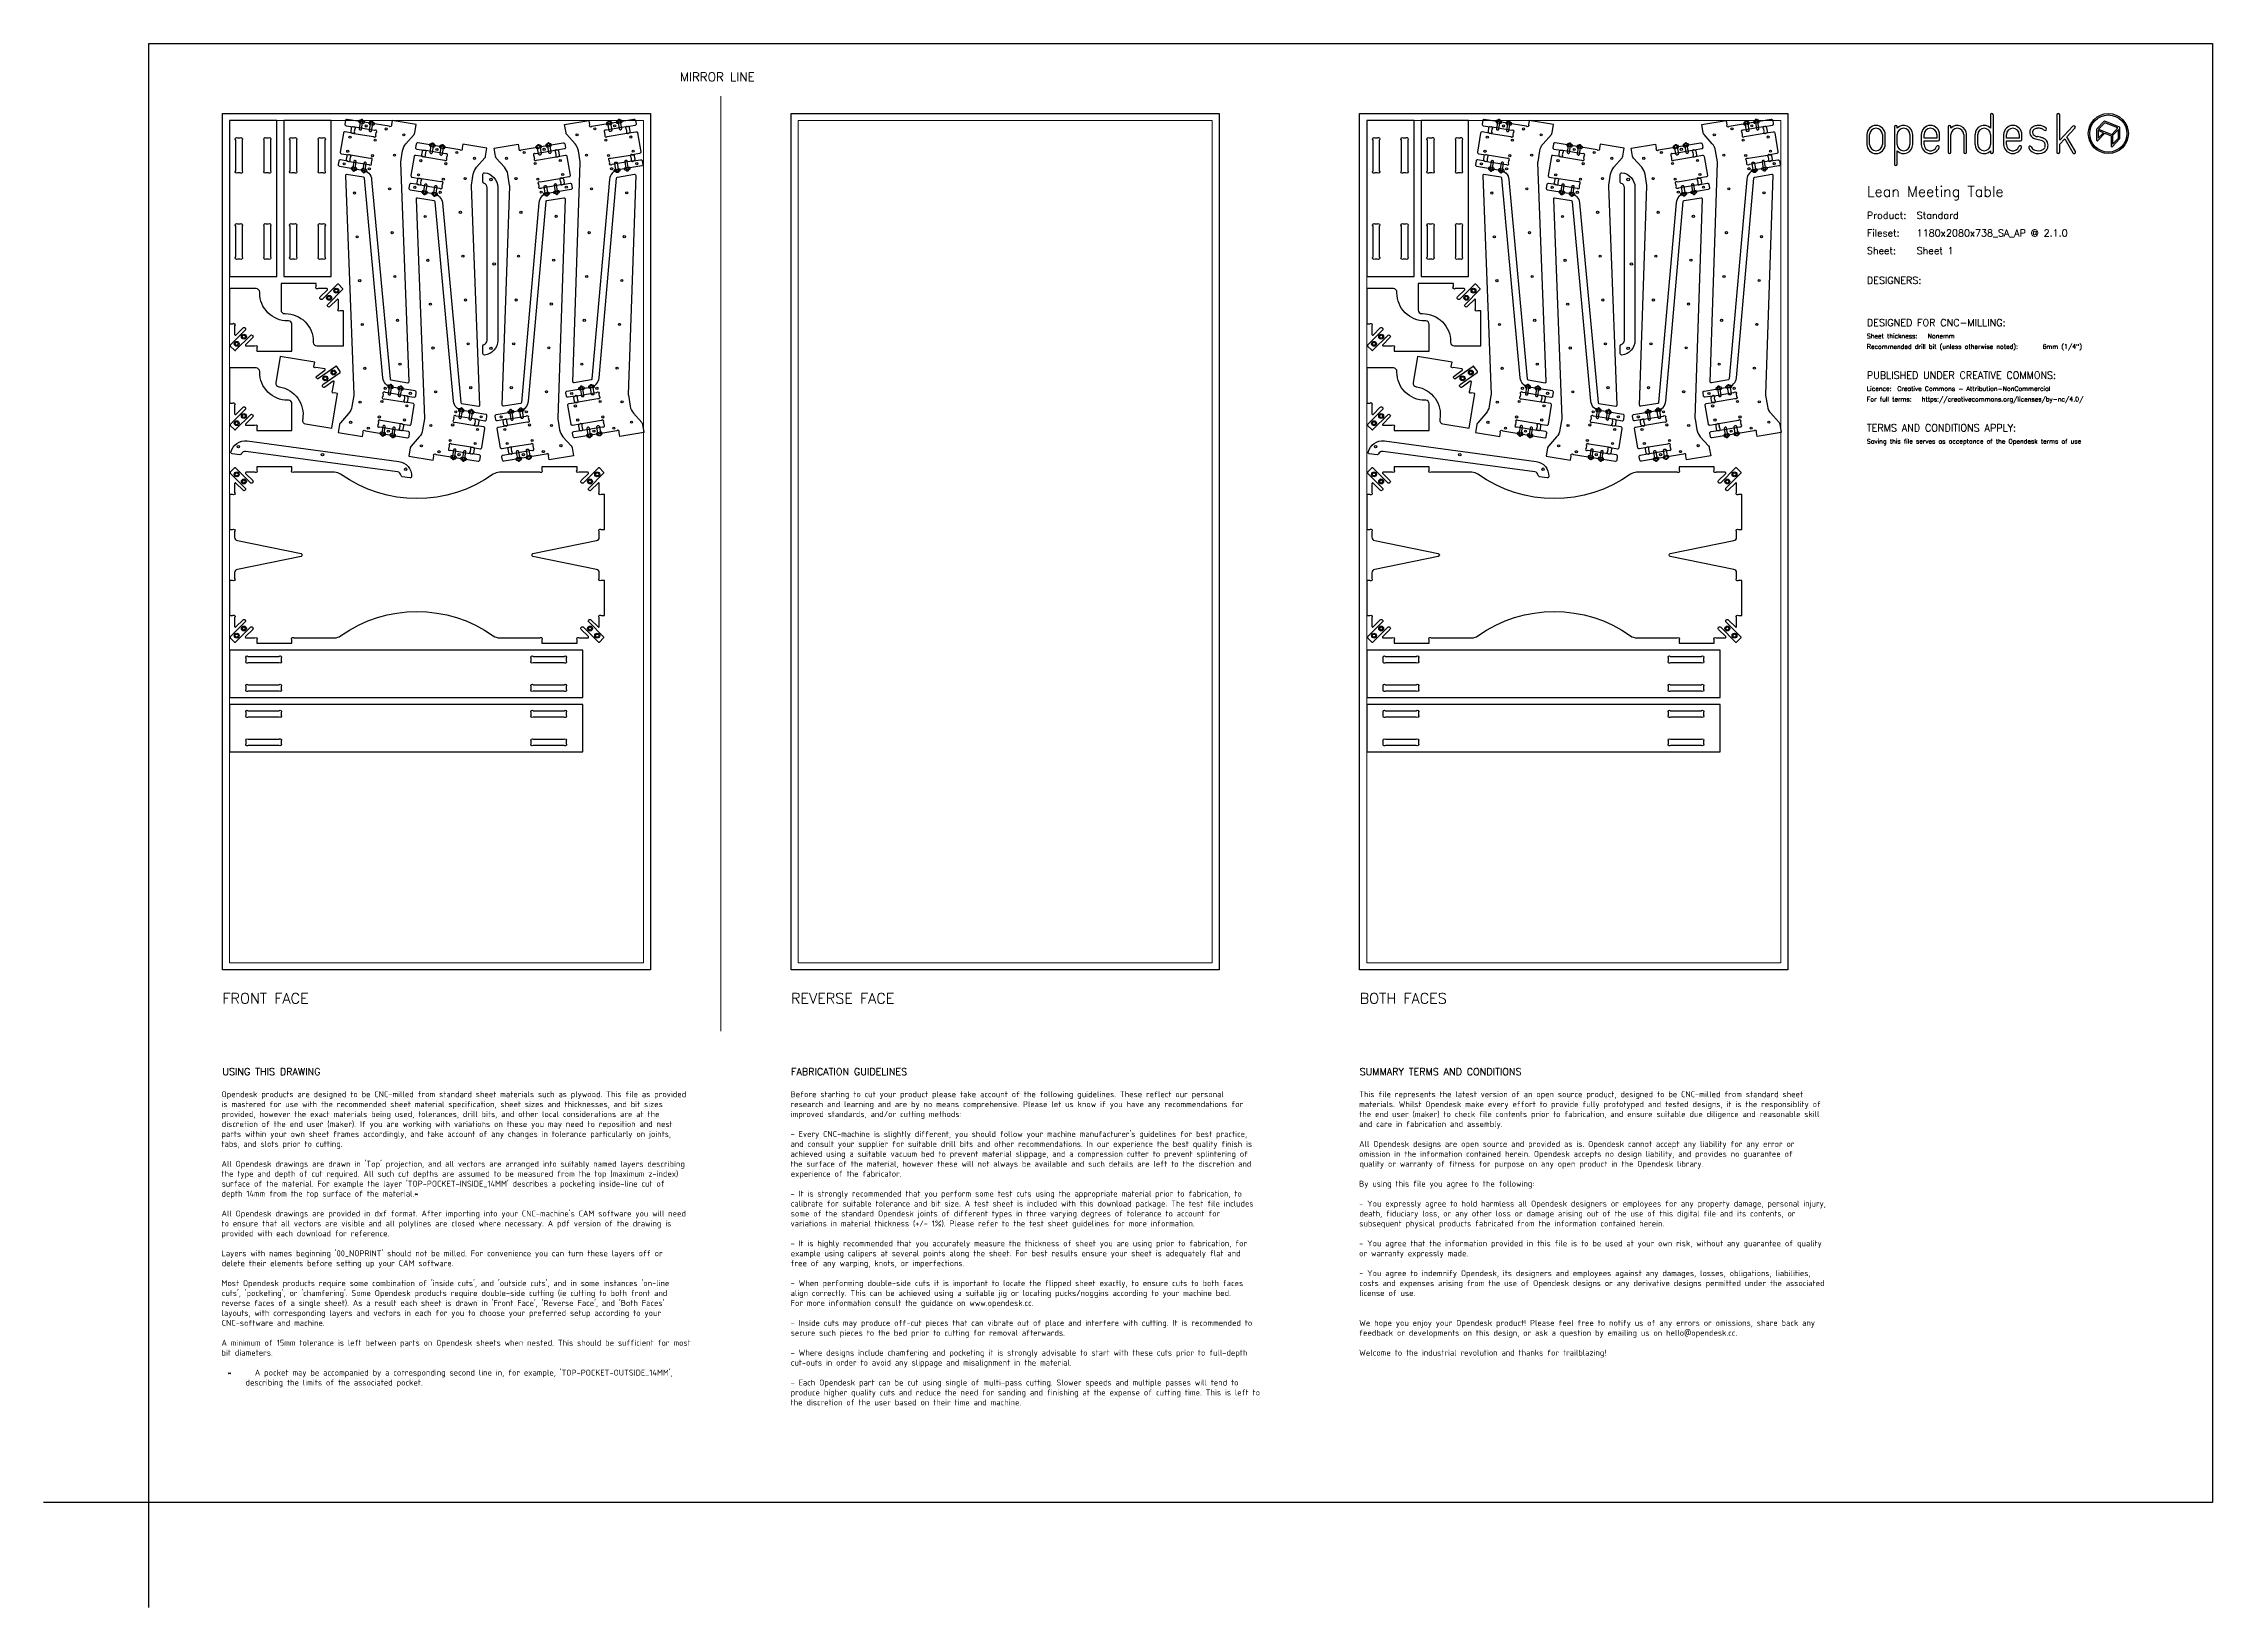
# Model space of a CAD drawing. Header units: millimetres. Extents: x -300 to 5880, y -300 to 4158.
import ezdxf
from ezdxf.enums import TextEntityAlignment as Align

# ---------------------------------------------------------------- set-up
doc = ezdxf.new("R2010")
doc.units = ezdxf.units.MM
doc.layers.add('00-NOPRINT_TEXT', color=7, linetype='Continuous', lineweight=25)
doc.layers.add('00_NOPRINT_TOLERANCE', color=7, linetype='Continuous', lineweight=5)
for name, color, linetype, lineweight, true_color in [('BOARD_$TH-NOMINAL', 3, 'Continuous', 30, 0x00ff00), ('TOP-CUT-OUTSIDE_18.000MM', 220, 'Continuous', 25, 0xff00d1), ('TOP-HOLE-6.000MM-DIAM_15.000MM', 20, 'Continuous', 25, 0xff2400), ('TOP-HOLE-7.000MM-DIAM_18.000MM', 3, 'Continuous', 25, 0x00ff0c), ('TOP-HOLE-9.000MM-DIAM_15.000MM', 20, 'Continuous', 25, 0xff2400), ('TOP-POCKET-INSIDE_1.000MM', 3, 'Continuous', 25, 0x0eff00), ('TOP-POCKET-INSIDE_10.500MM', 3, 'Continuous', 25, 0x00ff09), ('TOP-POCKET-INSIDE_15.000MM', 220, 'Continuous', 25, 0xff00c9), ('TOP-POCKET-INSIDE_4.000MM', 160, 'Continuous', 25, 0x0026ff), ('TOP-POCKET-INSIDE_9.000MM', 60, 'Continuous', 25, 0xb0ff00)]:
    doc.layers.add(name, color=color, linetype=linetype, lineweight=lineweight, true_color=true_color)
doc.layers.add('TOP-CHAMFER-ONLINE_14MM', color=70, linetype='Continuous', true_color=0x8fff00)
doc.styles.add('OD-ISOCP-17_221', font='isocp.shx')
doc.styles.add('OD-ISOCP-17_222', font='isocp.shx')
doc.styles.add('OD-ISOCP-17_223', font='isocp.shx')
doc.styles.add('OD-ISOCP-17_224', font='isocp.shx')
doc.styles.add('OD-ISOCP-17_225', font='isocp.shx')
doc.styles.add('OD-ISOCP-17_226', font='isocp.shx')
doc.styles.add('OD-ISOCP-17_227', font='isocp.shx')
doc.styles.add('OD-ISOCP-17_228', font='isocp.shx')
doc.styles.add('OD-ISOCP-17_229', font='isocp.shx')
doc.styles.add('OD-ISOCP-17_230', font='isocp.shx')
doc.styles.add('OD-ISOCP-17_231', font='isocp.shx')
doc.styles.add('OD-ISOCP-17_232', font='isocp.shx')
doc.styles.add('OD-ISOCP-17_233', font='isocp.shx')
doc.styles.add('OD-ISOCP-17_234', font='isocp.shx')
doc.styles.add('OD-ISOCP-17_235', font='isocp.shx')
doc.styles.add('OD-ISOCP-17_236', font='isocp.shx')
doc.styles.add('OD-ISOCP-17_237', font='isocp.shx')
doc.styles.add('OD-ISOCP-17_238', font='isocp.shx')
doc.styles.add('OD-ISOCP-17_239', font='isocp.shx')
doc.styles.add('OD-ISOCP-17_240', font='isocp.shx')
doc.styles.add('OD-ISOCP-17_241', font='isocp.shx')
doc.styles.add('OD-ISOCP-17_242', font='isocp.shx')
doc.styles.add('OD-ISOCP-17_243', font='isocp.shx')
doc.styles.add('OD-ISOCP-17_244', font='isocp.shx')
doc.styles.add('OD-ISOCP-17_245', font='isocp.shx')
doc.styles.add('OD-ISOCP-17_246', font='isocp.shx')
doc.styles.add('OD-ISOCP-17_247', font='isocp.shx')
doc.styles.add('OD-ISOCP-17_248', font='isocp.shx')
doc.styles.add('OD-ISOCP-17_249', font='isocp.shx')
doc.styles.add('OD-ISOCP-17_250', font='isocp.shx')
doc.styles.add('OD-ISOCP-17_251', font='isocp.shx')
doc.styles.add('OD-ISOCP-17_252', font='isocp.shx')
doc.styles.add('OD-ISOCP-17_253', font='isocp.shx')
doc.styles.add('OD-ISOCP-17_254', font='isocp.shx')
doc.styles.add('OD-ISOCP-17_255', font='isocp.shx')
doc.styles.add('OD-ISOCP-17_256', font='isocp.shx')
doc.styles.add('OD-ISOCP-17_257', font='isocp.shx')
doc.styles.add('OD-ISOCP-17_258', font='isocp.shx')
doc.styles.add('OD-ISOCP-17_259', font='isocp.shx')
doc.styles.add('OD-ISOCP-17_260', font='isocp.shx')
doc.styles.add('OD-ISOCP-17_261', font='isocp.shx')
doc.styles.add('OD-ISOCP-17_262', font='isocp.shx')
doc.styles.add('OD-ISOCP-17_263', font='isocp.shx')
doc.styles.add('OD-ISOCP-17_264', font='isocp.shx')
doc.styles.add('OD-ISOCP-17_265', font='isocp.shx')
doc.styles.add('OD-ISOCP-17_266', font='isocp.shx')
doc.styles.add('OD-ISOCP-17_267', font='isocp.shx')
doc.styles.add('OD-ISOCP-17_268', font='isocp.shx')
doc.styles.add('OD-ISOCP-17_269', font='isocp.shx')
doc.styles.add('OD-ISOCP-17_270', font='isocp.shx')
doc.styles.add('OD-ISOCP-17_271', font='isocp.shx')
doc.styles.add('OD-ISOCP-17_272', font='isocp.shx')
doc.styles.add('OD-ISOCP-17_273', font='isocp.shx')
doc.styles.add('OD-ISOCP-17_274', font='isocp.shx')
doc.styles.add('OD-ISOCP-17_275', font='isocp.shx')
doc.styles.add('OD-ISOCP-17_276', font='isocp.shx')
doc.styles.add('OD-ISOCP-17_277', font='isocp.shx')
doc.styles.add('OD-ISOCP-17_278', font='isocp.shx')
doc.styles.add('OD-ISOCP-17_279', font='isocp.shx')
doc.styles.add('OD-ISOCP-17_280', font='isocp.shx')
doc.styles.add('OD-ISOCP-17_281', font='isocp.shx')
doc.styles.add('OD-ISOCP-17_282', font='isocp.shx')
doc.styles.add('OD-ISOCP-17_283', font='isocp.shx')
doc.styles.add('OD-ISOCP-17_284', font='isocp.shx')
doc.styles.add('OD-ISOCP-17_285', font='isocp.shx')
doc.styles.add('OD-ISOCP-17_286', font='isocp.shx')
doc.styles.add('OD-ISOCP-17_287', font='isocp.shx')
doc.styles.add('OD-ISOCP-17_288', font='isocp.shx')
doc.styles.add('OD-SIMPLEX-13_86', font='simplex.shx')
doc.styles.add('OD-SIMPLEX-20_82', font='simplex.shx')
doc.styles.add('OD-SIMPLEX-20_86', font='simplex.shx')
doc.styles.add('OD-SIMPLEX-20_87', font='simplex.shx')
doc.styles.add('OD-SIMPLEX-20_88', font='simplex.shx')
doc.styles.add('OD-SIMPLEX-25_89', font='simplex.shx')
doc.styles.add('OD-SIMPLEX-30_83', font='simplex.shx')
doc.styles.add('OD-SIMPLEX-30_87', font='simplex.shx')
doc.styles.add('OD-SIMPLEX-30_88', font='simplex.shx')
doc.styles.add('OD-SIMPLEX-30_89', font='simplex.shx')

# ---------------------------------------------------------------- blocks, each defined once
blk = doc.blocks.new('Borders Opendesk_7')
at = {"layer": '00-NOPRINT_TEXT'}
for p, q in [((0, 4158), (5880, 4158)), ((0, 0), (0, 4158)), ((5880, 4158), (5880, 0)), ((4895, 3898), (4895, 3870.1)), ((4902.9, 3870.1), (4902.9, 3898)), ((4939.3, 3898), (4939.3, 3870.1)), ((4947.3, 3870.1), (4947.3, 3898)), ((4973.4, 3920.1), (4973.4, 3814.1)), ((4981.3, 3916.7), (4981.3, 3920.1)), ((4981.3, 3870.1), (4981.3, 3898)), ((5017.7, 3898), (5017.7, 3870.1)), ((5025.6, 3870.1), (5025.6, 3898)), ((5050, 3898), (5050, 3870.1)), ((5058, 3888.1), (5058, 3898)), ((5094.4, 3898), (5094.4, 3888.1)), ((5102.3, 3884.1), (5102.3, 3898)), ((5126.6, 3920.1), (5126.6, 3848)), ((5134.5, 3916.7), (5134.5, 3920.1)), ((5134.5, 3848), (5134.5, 3898)), ((5170.9, 3898), (5170.9, 3848)), ((5178.9, 3848), (5178.9, 3898)), ((5203, 3898), (5203, 3870.1)), ((5211, 3870.1), (5211, 3898)), ((5247.4, 3954), (5247.4, 3916.7)), ((5247.4, 3898), (5247.4, 3870.1)), ((5255.3, 3848), (5255.3, 3954)), ((5284.6, 3898), (5284.6, 3870.1)), ((5292.6, 3888.1), (5292.6, 3898)), ((5329, 3898), (5329, 3888.1)), ((5336.9, 3884.1), (5336.9, 3898)), ((5436.4, 3954), (5436.4, 3848)), ((5444.4, 3881.9), (5444.4, 3954)), ((5482.1, 3922), (5444.4, 3881.9)), ((5464.8, 3892.1), (5487.9, 3916.6)), ((5549.5, 3912.6), (5549.5, 3882.2)), ((5570.5, 3935.8), (5550.1, 3914)), ((5553.1, 3880.8), (5572.9, 3901.9)), ((5553.7, 3909.6), (5553.7, 3887.4)), ((5568.8, 3903.5), (5553.7, 3909.6)), ((5553.7, 3887.4), (5568.8, 3903.5)), ((5572.6, 3931.9), (5555.2, 3913.4)), ((5555.2, 3913.4), (5592.6, 3898.3)), ((5610, 3916.9), (5572.6, 3931.9)), ((5614.4, 3919.6), (5572.8, 3936.3)), ((5572.9, 3901.9), (5591.1, 3894.5)), ((5591.1, 3894.5), (5591.1, 3865.5)), ((5592.6, 3898.3), (5610, 3916.9)), ((5611.5, 3912.4), (5595.2, 3895.1)), ((5595.2, 3895.1), (5595.2, 3870.7)), ((5611.5, 3888.1), (5611.5, 3912.4)), ((5615.7, 3887.3), (5615.7, 3917.6)), ((4981.3, 3814.1), (4981.3, 3851.4)), ((5094.4, 3888.1), (5058, 3888.1)), ((5058, 3870.1), (5058, 3880.1)), ((5058, 3880.1), (5098.3, 3880.1)), ((5247.4, 3851.4), (5247.4, 3848)), ((5329, 3888.1), (5292.6, 3888.1)), ((5292.6, 3870.1), (5292.6, 3880.1)), ((5292.6, 3880.1), (5332.9, 3880.1)), ((5444.4, 3870.4), (5459.1, 3886)), ((5444.4, 3848), (5444.4, 3870.4)), ((5459.1, 3886), (5482.1, 3846)), ((5489, 3850), (5464.8, 3892.1)), ((5594.7, 3864.1), (5615.1, 3885.8)), ((5595.2, 3870.7), (5611.5, 3888.1)), ((0, 0), (-300, 0)), ((0, -300), (0, 0)), ((5880, 0), (0, 0))]:
    blk.add_line(p, q, dxfattribs=at)
for radius in [57, 52.9]:
    blk.add_circle((5582.9, 3901), radius, dxfattribs=at)
for centre, radius, start, end in [((5251.3, 3954), 3.97, 0, 180), ((5440.4, 3954), 3.97, 0, 180), ((4921.1, 3898), 26.1, 0, 180), ((4921.1, 3898), 18.2, 0, 180), ((4977.3, 3920.1), 3.97, 0, 180), ((4999.5, 3898), 26.1, 0, 134.13157), ((4999.5, 3898), 18.2, 0, 180), ((5076.2, 3898), 26.1, 0, 180), ((5076.2, 3898), 18.2, 0, 180), ((5130.6, 3920.1), 3.97, 0, 180), ((5152.7, 3898), 26.1, 0, 134.13157), ((5152.7, 3898), 18.2, 0, 180), ((5229.2, 3898), 26.1, 45.86843, 180), ((5229.2, 3898), 18.2, 0, 180), ((5310.8, 3898), 26.1, 0, 180), ((5310.8, 3898), 18.2, 0, 180), ((5377.2, 3904.5), 18.3, 167.09639, 235.84532), ((5375.9, 3904.8), 16.9, 150.51394, 167.04891), ((5377.5, 3903.4), 19, 138.98821, 149.26699), ((5377.5, 3903.4), 19, 127.9168, 138.98821), ((5380.5, 3899.5), 24, 111.70118, 127.9168), ((5377.2, 3904.5), 10.3, 167.96032, 235.86134), ((5375.9, 3904.8), 8.99, 151.05191, 168.02381), ((5377.5, 3903.4), 11.1, 138.98821, 148.80915), ((5377.5, 3903.4), 11.1, 127.9168, 138.98821), ((5380.5, 3899.5), 16, 111.70118, 127.9168), ((5382, 3911.6), 18.9, 235.85111, 248.09121), ((5383.5, 3891.9), 32.1, 90, 111.70118), ((5383.5, 3891.9), 24.2, 90, 111.70118), ((5388.7, 3928.4), 37, 248.09121, 257.53847), ((5383.5, 3878.8), 45.3, 80.71035, 90), ((5383.5, 3878.8), 37.3, 80.71035, 90), ((5385.9, 3893.2), 22.7, 71.50348, 80.71035), ((5385.9, 3893.2), 30.7, 71.50348, 80.71035), ((5387.1, 3896.7), 19, 61.03556, 71.50348), ((5387.1, 3896.7), 26.9, 61.03556, 71.50348), ((5387.1, 3896.7), 19, 46.7983, 61.03556), ((5387.1, 3896.7), 26.9, 46.7983, 61.03556), ((5402.8, 3913.5), 3.97, 226.7983, 46.7983), ((5485, 3919.3), 3.97, 316.71352, 136.71352), ((5551.6, 3912.6), 2.06, 136.76961, 180), ((5572, 3934.4), 2.06, 68.07144, 136.76961), ((5613.6, 3917.6), 2.06, 0, 68.07144), ((4921.1, 3870.1), 26.1, 180, 0), ((4921.1, 3870.1), 18.2, 180, 0), ((4999.5, 3870.1), 18.2, 180, 0), ((4999.5, 3870.1), 26.1, 225.86843, 0), ((5076.2, 3870.1), 26.1, 180, 340.02575), ((5076.2, 3870.1), 18.2, 180, 340.02575), ((5097, 3862.6), 3.97, 340.02575, 160.02575), ((5098.3, 3884.1), 3.97, 270, 0), ((5130.6, 3848), 3.97, 180, 0), ((5174.9, 3848), 3.97, 180, 0), ((5229.2, 3870.1), 26.1, 180, 314.13157), ((5229.2, 3870.1), 18.2, 180, 0), ((5251.3, 3848), 3.97, 180, 0), ((5310.8, 3870.1), 26.1, 180, 340.02575), ((5310.8, 3870.1), 18.2, 180, 340.02575), ((5331.6, 3862.6), 3.97, 340.02575, 160.02575), ((5332.9, 3884.1), 3.97, 270, 0), ((5359.7, 3861.7), 3.97, 24.78597, 204.78597), ((5380.2, 3871.2), 26.6, 204.78597, 247.9544), ((5380.2, 3871.2), 18.7, 204.78597, 247.9544), ((5382, 3911.6), 26.9, 235.85111, 248.09121), ((5383.5, 3879.3), 35.4, 247.9544, 298.20261), ((5388.7, 3928.4), 44.9, 248.09121, 257.53847), ((5383.5, 3879.3), 27.4, 247.9544, 298.20261), ((5300, 3526.6), 366.5, 76.19474, 77.53847), ((5300, 3526.6), 374.5, 76.19474, 77.53847), ((5372.7, 3822.5), 61.9, 69.1442, 76.19474), ((5372.7, 3822.5), 69.8, 69.1442, 76.19474), ((5389.5, 3866.6), 14.6, 38.92909, 69.1442), ((5390.6, 3866.1), 12.5, 298.20261, 343.80333), ((5389.5, 3866.6), 22.5, 38.92909, 69.1442), ((5390.6, 3866.1), 20.4, 298.20261, 343.80333), ((5393.9, 3870.2), 8.99, 17.58344, 38.92909), ((5385.6, 3867.6), 17.6, 343.80333, 17.58344), ((5393.9, 3870.2), 16.9, 17.58344, 38.92909), ((5385.6, 3867.6), 25.5, 343.80333, 17.58344), ((5440.4, 3848), 3.97, 180, 0), ((5485.5, 3848), 3.97, 209.84173, 29.84173), ((5551.6, 3882.2), 2.06, 180, 316.76961), ((5593.2, 3865.5), 2.06, 180, 316.76961), ((5613.6, 3887.3), 2.06, 316.76961, 0), ((4977.3, 3814.1), 3.97, 180, 0)]:
    blk.add_arc(centre, radius, start, end, dxfattribs=at)
at = {"layer": '00_NOPRINT_TOLERANCE', "ltscale": 0.379202}
for p, q in [((210, 3958), (1430, 3958)), ((210, 1518), (210, 3958)), ((1430, 3958), (1430, 1518)), ((1830, 3958), (3050, 3958)), ((1830, 1518), (1830, 3958)), ((3050, 3958), (3050, 1518)), ((3450, 3958), (4670, 3958)), ((3450, 1518), (3450, 3958)), ((4670, 3958), (4670, 1518)), ((1430, 1518), (210, 1518)), ((3050, 1518), (1830, 1518)), ((4670, 1518), (3450, 1518))]:
    blk.add_line(p, q, dxfattribs=at)
at = {"layer": '00_NOPRINT_TOLERANCE', "ltscale": 0.379043}
blk.add_line((1630, 1343.2), (1630, 4008), dxfattribs=at)
at = {"layer": '00_NOPRINT_TOLERANCE', "ltscale": 0.380876}
for p, q in [((230, 3938), (1410, 3938)), ((1850, 3938), (3030, 3938)), ((3470, 3938), (4650, 3938)), ((1410, 1538), (230, 1538)), ((3030, 1538), (1850, 1538)), ((4650, 1538), (3470, 1538))]:
    blk.add_line(p, q, dxfattribs=at)
at = {"layer": '00_NOPRINT_TOLERANCE', "ltscale": 0.380023}
for p, q in [((230, 1538), (230, 3938)), ((1410, 3938), (1410, 1538)), ((1850, 1538), (1850, 3938)), ((3030, 3938), (3030, 1538)), ((3470, 1538), (3470, 3938)), ((4650, 3938), (4650, 1538))]:
    blk.add_line(p, q, dxfattribs=at)
at = {"layer": 'BOARD_$TH-NOMINAL'}
for p, q in [((210, 3958), (1430, 3958)), ((210, 1518), (210, 3958)), ((1430, 3958), (1430, 1518)), ((1830, 3958), (3050, 3958)), ((1830, 1518), (1830, 3958)), ((3050, 3958), (3050, 1518)), ((3450, 3958), (4670, 3958)), ((3450, 1518), (3450, 3958)), ((4670, 3958), (4670, 1518)), ((1430, 1518), (210, 1518)), ((3050, 1518), (1830, 1518)), ((4670, 1518), (3450, 1518))]:
    blk.add_line(p, q, dxfattribs=at)
at = {"layer": '00-NOPRINT_TEXT'}
for s, height, style, p in [('MIRROR LINE', 25, 'OD-SIMPLEX-25_89', (1513.3, 4049.9)), ('Lean Meeting Table', 30, 'OD-SIMPLEX-30_83', (4895, 3720.9)), ('Product:', 20, 'OD-SIMPLEX-20_82', (4895, 3657.9)), ('Standard', 20, 'OD-SIMPLEX-20_82', (5036.9, 3657.9)), ('Fileset:', 20, 'OD-SIMPLEX-20_82', (4895, 3607.7)), ('1180x2080x738_SA_AP @ 2.1.0', 20, 'OD-SIMPLEX-20_82', (5036.9, 3607.6)), ('Sheet:', 20, 'OD-SIMPLEX-20_82', (4895, 3557.4)), ('Sheet 1', 20, 'OD-SIMPLEX-20_82', (5036.9, 3557.5)), ('DESIGNERS:', 20, 'OD-SIMPLEX-20_82', (4895, 3472.4)), ('DESIGNED FOR CNC-MILLING:', 20, 'OD-SIMPLEX-20_82', (4895, 3352.4)), ('Sheet thickness:', 13, 'OD-SIMPLEX-13_86', (4895, 3317.4)), ('Recommended drill bit (unless otherwise noted):', 13, 'OD-SIMPLEX-13_86', (4895, 3287.4)), ('Nonemm', 13, 'OD-SIMPLEX-13_86', (5068.3, 3317.4)), ('6mm (1/4")', 13, 'OD-SIMPLEX-13_86', (5395.5, 3287.4)), ('PUBLISHED UNDER CREATIVE COMMONS:', 20, 'OD-SIMPLEX-20_82', (4895, 3202.4)), ('Licence:', 13, 'OD-SIMPLEX-13_86', (4895, 3167.4)), ('Creative Commons - Attribution-NonCommercial', 13, 'OD-SIMPLEX-13_86', (4981.5, 3167.4)), ('https://creativecommons.org/licenses/by-nc/4.0/', 13, 'OD-SIMPLEX-13_86', (5051.1, 3137.4)), ('For full terms:', 13, 'OD-SIMPLEX-13_86', (4895, 3137.4)), ('TERMS AND CONDITIONS APPLY:', 20, 'OD-SIMPLEX-20_82', (4895, 3052.3)), ('Saving this file serves as acceptance of the Opendesk terms of use ', 13, 'OD-SIMPLEX-13_86', (4895, 3017.3))]:
    blk.add_text(s, height=height, dxfattribs=dict(at, style=style)).set_placement(p)
at = {"layer": '00-NOPRINT_TEXT', "color": 7}
for s, height, style, p in [('FRONT FACE', 30, 'OD-SIMPLEX-30_89', (210, 1451.3)), ('REVERSE FACE', 30, 'OD-SIMPLEX-30_88', (1830, 1451.3)), ('BOTH FACES', 30, 'OD-SIMPLEX-30_87', (3450, 1451.3)), ('USING THIS DRAWING', 20, 'OD-SIMPLEX-20_88', (210, 1237.4)), ('FABRICATION GUIDELINES', 20, 'OD-SIMPLEX-20_87', (1830, 1237.4)), ('SUMMARY TERMS AND CONDITIONS', 20, 'OD-SIMPLEX-20_86', (3450, 1237.4))]:
    blk.add_text(s, height=height, dxfattribs=dict(at, style=style)).set_placement(p, align=Align.TOP_LEFT)
for s, style, p in [('Opendesk products are designed to be CNC-milled from standard sheet materials such as plywood. This file as provided', 'OD-ISOCP-17_265', (207.4, 1154.7)), ('is mastered for use with the recommended sheet material specification, sheet sizes and thicknesses, and bit sizes', 'OD-ISOCP-17_266', (207.4, 1126.3)), ('provided, however the exact materials being used, tolerances, drill bits, and other local considerations are at the', 'OD-ISOCP-17_267', (207.4, 1098)), ('research and learning and are by no means comprehensive. Please let us know if you have any recommendations for', 'OD-ISOCP-17_241', (1828.7, 1126.3)), ('Before starting to cut your product please take account of the following guidelines. These reflect our personal', 'OD-ISOCP-17_240', (1828.7, 1154.7)), ('improved standards, and/or cutting methods:', 'OD-ISOCP-17_242', (1828.7, 1098)), ('the end user (maker) to check file contents prior to fabrication, and ensure suitable due diligence and reasonable skill', 'OD-ISOCP-17_223', (3448.5, 1098)), ('This file represents the latest version of an open source product, designed to be CNC-milled from standard sheet', 'OD-ISOCP-17_221', (3448.5, 1154.7)), ('materials. Whilst Opendesk make every effort to provide fully prototyped and tested designs, it is the responsiblity of', 'OD-ISOCP-17_222', (3448.5, 1126.3)), ('parts within your own sheet frames accordingly, and take account of any changes in tolerance particularly on joints,', 'OD-ISOCP-17_269', (207.4, 1041.3)), ('discretion of the end user (maker). If you are working with variations on these you may need to reposition and nest', 'OD-ISOCP-17_268', (208.1, 1069.7)), ("- Every CNC-machine is slightly different, you should follow your machine manufacturer's guidelines for best practice,", 'OD-ISOCP-17_243', (1828.7, 1041.3)), ('and care in fabrication and assembly.', 'OD-ISOCP-17_224', (3448.5, 1069.7)), ('tabs, and slots prior to cutting.', 'OD-ISOCP-17_270', (207.4, 1013)), ('and consult your supplier for suitable drill bits and other recommendations. In our experience the best quality finish is', 'OD-ISOCP-17_244', (1828.7, 1013)), ('achieved using a suitable vacuum bed to prevent material slippage, and a compression cutter to prevent splintering of', 'OD-ISOCP-17_245', (1828.7, 984.7)), ('All Opendesk designs are open source and provided as is. Opendesk cannot accept any liability for any error or', 'OD-ISOCP-17_225', (3448.5, 1013)), ('omission in the information contained herein. Opendesk accepts no design liability, and provides no guarantee of', 'OD-ISOCP-17_226', (3448.5, 984.7)), ('the type and depth of cut required. All such cut depths are assumed to be measured from the top (maximum z-index)', 'OD-ISOCP-17_272', (207.4, 928)), ("All Opendesk drawings are drawn in 'Top' projection, and all vectors are arranged into suitably named layers describing", 'OD-ISOCP-17_271', (207.4, 956.3)), ('the surface of the material, however these will not always be available and such details are left to the discretion and', 'OD-ISOCP-17_246', (1828.7, 956.3)), ('experience of the fabricator.', 'OD-ISOCP-17_247', (1829.2, 928)), ('quality or warranty of fitness for purpose on any open product in the Opendesk library.', 'OD-ISOCP-17_227', (3449.1, 956.3)), ('depth 14mm from the top surface of the material.*', 'OD-ISOCP-17_274', (207.4, 871.3)), ("surface of the material. For example the layer 'TOP-POCKET-INSIDE_14MM' describes a pocketing inside-line cut of", 'OD-ISOCP-17_273', (208, 899.7)), ('- It is strongly recommended that you perform some test cuts using the appropriate material prior to fabrication, to', 'OD-ISOCP-17_248', (1828.7, 871.3)), ('By using this file you agree to the following:', 'OD-ISOCP-17_228', (3448.5, 899.7)), ('to ensure that all vectors are visible and all polylines are closed where necessary. A pdf version of the drawing is', 'OD-ISOCP-17_276', (207.4, 786.3)), ("All Opendesk drawings are provided in dxf format. After importing into your CNC-machine's CAM software you will need", 'OD-ISOCP-17_275', (207.4, 814.7)), ('variations in material thickness (+/- 1%). Please refer to the test sheet guidelines for more information.', 'OD-ISOCP-17_251', (1828.7, 786.3)), ('some of the standard Opendesk joints of different types in three varying degrees of tolerance to account for', 'OD-ISOCP-17_250', (1829.2, 814.7)), ('calibrate for suitable tolerance and bit size. A test sheet is included with this download package. The test file includes', 'OD-ISOCP-17_249', (1829.3, 843)), ('- You expressly agree to hold harmless all Opendesk designers or employees for any property damage, personal injury,', 'OD-ISOCP-17_229', (3448.5, 843)), ('subsequent physical products fabricated from the information contained herein.', 'OD-ISOCP-17_231', (3449, 786.3)), ('death, fiduciary loss, or any other loss or damage arising out of the use of this digital file and its contents, or', 'OD-ISOCP-17_230', (3449.1, 814.7)), ('provided with each download for reference.', 'OD-ISOCP-17_277', (207.4, 758)), ('- It is highly recommended that you accurately measure the thickness of sheet you are using prior to fabrication, for', 'OD-ISOCP-17_252', (1828.7, 729.7)), ('- You agree that the information provided in this file is to be used at your own risk, without any guarantee of quality', 'OD-ISOCP-17_232', (3448.5, 729.7)), ("Layers with names beginning '00_NOPRINT' should not be milled. For convenience you can turn these layers off or", 'OD-ISOCP-17_278', (207.4, 701.3)), ('delete their elements before setting up your CAM software.', 'OD-ISOCP-17_279', (208.1, 673)), ('free of any warping, knots, or imperfections.', 'OD-ISOCP-17_254', (1828.7, 673)), ('example using calipers at several points along the sheet. For best results ensure your sheet is adequately flat and', 'OD-ISOCP-17_253', (1829.2, 701.3)), ('or warranty expressly made.', 'OD-ISOCP-17_233', (3448.5, 701.3)), ("Most Opendesk products require some combination of 'inside cuts', and 'outside cuts', and in some instances 'on-line", 'OD-ISOCP-17_280', (207.4, 616.3)), ('- When performing double-side cuts it is important to locate the flipped sheet exactly, to ensure cuts to both faces', 'OD-ISOCP-17_255', (1828.7, 616.3)), ('- You agree to indemnify Opendesk, its designers and employees against any damages, losses, obligations, liabilities,', 'OD-ISOCP-17_234', (3448.5, 644.7)), ('costs and expenses arising from the use of Opendesk designs or any derivative designs permitted under the associated', 'OD-ISOCP-17_235', (3449.1, 616.3)), ("reverse faces of a single sheet). As a result each sheet is drawn in 'Front Face', 'Reverse Face', and 'Both Faces'", 'OD-ISOCP-17_282', (207.4, 559.7)), ("cuts', 'pocketing', or 'chamfering'. Some Opendesk products require double-side cutting (ie cutting to both front and", 'OD-ISOCP-17_281', (208.1, 588)), ('align correctly. This can be achieved using a suitable jig or locating pucks/noggins according to your machine bed.', 'OD-ISOCP-17_256', (1828.7, 588)), ('For more information consult the guidance on www.opendesk.cc.', 'OD-ISOCP-17_257', (1828.7, 559.7)), ('license of use.', 'OD-ISOCP-17_236', (3448.8, 588)), ('layouts, with corresponding layers and vectors in each for you to choose your preferred setup according to your', 'OD-ISOCP-17_283', (207.8, 531.3)), ('CNC-software and machine.', 'OD-ISOCP-17_284', (208.2, 503)), ('- Inside cuts may produce off-cut pieces that can vibrate out of place and interfere with cutting. It is recommended to', 'OD-ISOCP-17_258', (1828.7, 503)), ('We hope you enjoy your Opendesk product! Please feel free to notify us of any errors or omissions, share back any', 'OD-ISOCP-17_237', (3448.5, 503)), ('A minimum of 15mm tolerance is left between parts on Opendesk sheets when nested. This should be sufficient for most', 'OD-ISOCP-17_285', (207.4, 446.3)), ('bit diameters.', 'OD-ISOCP-17_286', (207.4, 418)), ('- Where designs include chamfering and pocketing it is strongly advisable to start with these cuts prior to full-depth', 'OD-ISOCP-17_260', (1828.7, 418)), ('secure such pieces to the bed prior to cutting for removal afterwards.', 'OD-ISOCP-17_259', (1829.2, 474.7)), ('Welcome to the industrial revolution and thanks for trailblazing!', 'OD-ISOCP-17_239', (3448.5, 418)), ('feedback or developments on this design, or ask a question by emailing us on hello@opendesk.cc.', 'OD-ISOCP-17_238', (3448.5, 474.7)), ("*      A pocket may be accompanied by a corresponding second line in, for example, 'TOP-POCKET-OUTSIDE_14MM',", 'OD-ISOCP-17_287', (224.4, 361.3)), ('cut-outs in order to avoid any slippage and misalignment in the material.', 'OD-ISOCP-17_261', (1829.3, 389.7)), ('describing the limits of the associated pocket.', 'OD-ISOCP-17_288', (276.1, 333)), ('- Each Opendesk part can be cut using single of multi-pass cutting. Slower speeds and multiple passes will tend to', 'OD-ISOCP-17_262', (1828.7, 333)), ('produce higher quality cuts and reduce the need for sanding and finishing at the expense of cutting time. This is left to', 'OD-ISOCP-17_263', (1828.7, 304.7)), ('the discretion of the user based on their time and machine.', 'OD-ISOCP-17_264', (1828.7, 276.3))]:
    blk.add_text(s, height=17, dxfattribs=dict(at, style=style)).set_placement(p)

msp = doc.modelspace()

# ---------------------------------------------------------------- linework, layer by layer
at = {"layer": 'TOP-CHAMFER-ONLINE_14MM'}
for p, q in [((365, 3938), (230, 3938)), ((520, 3938), (385, 3938)), ((3605, 3938), (3470, 3938)), ((3760, 3938), (3625, 3938)), ((230, 3494), (365, 3494)), ((385, 3494), (520, 3494)), ((3470, 3494), (3605, 3494)), ((3625, 3494), (3760, 3494)), ((230, 2429), (230, 2294)), ((1237, 2294), (1237, 2429)), ((3470, 2429), (3470, 2294)), ((4477, 2294), (4477, 2429)), ((230, 2274), (230, 2139)), ((1237, 2139), (1237, 2274)), ((3470, 2274), (3470, 2139)), ((4477, 2139), (4477, 2274))]:
    msp.add_line(p, q, dxfattribs=at)
at = {"layer": 'TOP-CUT-OUTSIDE_18.000MM'}
for points in [[(230, 3938), (230, 3494), (365, 3494), (365, 3938)], [(385, 3938), (385, 3494), (520, 3494), (520, 3938)], [(3470, 3938), (3470, 3494), (3605, 3494), (3605, 3938)], [(3625, 3938), (3625, 3494), (3760, 3494), (3760, 3938)], [(230, 2294), (1237, 2294), (1237, 2429), (230, 2429)], [(3470, 2294), (4477, 2294), (4477, 2429), (3470, 2429)], [(230, 2139), (1237, 2139), (1237, 2274), (230, 2274)], [(3470, 2139), (4477, 2139), (4477, 2274), (3470, 2274)]]:
    msp.add_lwpolyline(points, close=True, dxfattribs=at)
for points in [[(569.2, 3840.2, -1), (573.9, 3833.7), (572.8, 3827.1, -1), (566.3, 3822.4), (546.2, 3825.7, 0.414214), (541.6, 3822.4), (540, 3812.5, 0.414214), (543.3, 3808), (610.1, 3797, -0.341709), (635.2, 3770.2), (687.6, 3201.5, 0.341709), (690.1, 3198.9), (738.3, 3191, 0.474038), (741.8, 3194.1), (718, 3818.1, -0.050005), (718.2, 3820.5), (723.3, 3852.1, -0.141548), (732.9, 3872.1), (756.1, 3898.4, 0.141548), (758.5, 3903.4), (762.3, 3926.7), (693.2, 3938), (691.3, 3926.3, -1), (684.8, 3921.6), (565.1, 3941.2, 0.414214), (560.5, 3937.9), (558.9, 3928, 0.414214), (562.2, 3923.4), (582.2, 3920.1, -1), (586.9, 3913.7), (585.8, 3907.1, -1), (579.3, 3902.4), (559.3, 3905.7, 0.414214), (554.7, 3902.4), (545.8, 3848.1, 0.414214), (549.1, 3843.5)], [(1360.4, 3914.1), (1361.5, 3907.5, 1), (1368, 3902.9), (1388.1, 3906.3, -0.414214), (1392.7, 3903), (1401.8, 3848.7, -0.414214), (1398.5, 3844.1), (1378.4, 3840.8, 1), (1373.8, 3834.2), (1374.9, 3827.6, 1), (1381.4, 3823), (1401.5, 3826.4, -0.414214), (1406.1, 3823.1), (1407.8, 3813.2, -0.414214), (1404.5, 3808.6), (1337.7, 3797.4, 0.341709), (1312.8, 3770.5), (1262.9, 3201.6, -0.341709), (1260.4, 3198.9), (1212.2, 3190.8, -0.474038), (1208.7, 3193.8), (1229.7, 3818, 0.050005), (1229.5, 3820.4), (1224.2, 3851.9, 0.141548), (1214.6, 3871.9), (1191.3, 3898.1, -0.141548), (1188.9, 3903.1), (1185, 3926.4), (1254, 3938), (1255.9, 3926.3, 1), (1262.5, 3921.7), (1382.1, 3941.8, -0.414214), (1386.7, 3938.5), (1388.4, 3928.6, -0.414214), (1385.1, 3924), (1365, 3920.6, 1)], [(3809.2, 3840.2, -1), (3813.9, 3833.7), (3812.8, 3827.1, -1), (3806.3, 3822.4), (3786.2, 3825.7, 0.414214), (3781.6, 3822.4), (3780, 3812.5, 0.414214), (3783.3, 3808), (3850.1, 3797, -0.341709), (3875.2, 3770.2), (3927.6, 3201.5, 0.341709), (3930.1, 3198.9), (3978.3, 3191, 0.474038), (3981.8, 3194.1), (3958, 3818.1, -0.050005), (3958.2, 3820.5), (3963.3, 3852.1, -0.141548), (3972.9, 3872.1), (3996.1, 3898.4, 0.141548), (3998.5, 3903.4), (4002.3, 3926.7), (3933.2, 3938), (3931.3, 3926.3, -1), (3924.8, 3921.6), (3805.1, 3941.2, 0.414214), (3800.5, 3937.9), (3798.9, 3928, 0.414214), (3802.2, 3923.4), (3822.2, 3920.1, -1), (3826.9, 3913.7), (3825.8, 3907.1, -1), (3819.3, 3902.4), (3799.3, 3905.7, 0.414214), (3794.7, 3902.4), (3785.8, 3848.1, 0.414214), (3789.1, 3843.5)], [(4600.4, 3914.1), (4601.5, 3907.5, 1), (4608, 3902.9), (4628.1, 3906.3, -0.414214), (4632.7, 3903), (4641.8, 3848.7, -0.414214), (4638.5, 3844.1), (4618.4, 3840.8, 1), (4613.8, 3834.2), (4614.9, 3827.6, 1), (4621.4, 3823), (4641.5, 3826.4, -0.414214), (4646.1, 3823.1), (4647.8, 3813.2, -0.414214), (4644.5, 3808.6), (4577.7, 3797.4, 0.341709), (4552.8, 3770.5), (4502.9, 3201.6, -0.341709), (4500.4, 3198.9), (4452.2, 3190.8, -0.474038), (4448.7, 3193.8), (4469.7, 3818, 0.050005), (4469.5, 3820.4), (4464.2, 3851.9, 0.141548), (4454.6, 3871.9), (4431.3, 3898.1, -0.141548), (4428.9, 3903.1), (4425, 3926.4), (4494, 3938), (4495.9, 3926.3, 1), (4502.5, 3921.7), (4622.1, 3941.8, -0.414214), (4626.7, 3938.5), (4628.4, 3928.6, -0.414214), (4625.1, 3924), (4605, 3920.6, 1)], [(780.8, 3835.4), (760.7, 3838.7, 0.414214), (756.2, 3835.4), (747.3, 3781.1, 0.414214), (750.6, 3776.5), (770.7, 3773.2, -1), (775.3, 3766.7), (774.3, 3760.1, -1), (767.8, 3755.5), (747.7, 3758.8, 0.414214), (743.1, 3755.5), (741.5, 3745.6, 0.414214), (744.8, 3741), (811.6, 3730.1, -0.341709), (836.6, 3703.2), (889, 3134.6, 0.341709), (891.6, 3131.9), (939.8, 3124, 0.474038), (943.3, 3127.1), (919.5, 3751.1, -0.050005), (919.7, 3753.5), (924.8, 3785.1, -0.141548), (934.3, 3805.1), (957.6, 3831.4, 0.141548), (960, 3836.5), (963.8, 3859.8), (894.7, 3871), (892.8, 3859.3, -1), (886.3, 3854.7), (766.5, 3874.2, 0.414214), (762, 3870.9), (760.3, 3861.1, 0.414214), (763.6, 3856.5), (783.7, 3853.2, -1), (788.4, 3846.7), (787.3, 3840.1, -1)], [(1028.4, 3753.4), (1023.1, 3785, 0.141548), (1013.5, 3805), (990.1, 3831.2, -0.141548), (987.7, 3836.2), (983.8, 3859.5), (1052.8, 3871), (1054.8, 3859.4, 1), (1061.3, 3854.7), (1181, 3874.8, -0.414214), (1185.6, 3871.5), (1187.2, 3861.6, -0.414214), (1183.9, 3857), (1163.9, 3853.7, 1), (1159.2, 3847.2), (1160.3, 3840.6, 1), (1166.9, 3835.9), (1186.9, 3839.3, -0.414214), (1191.5, 3836), (1200.6, 3781.8, -0.414214), (1197.3, 3777.2), (1177.3, 3773.8, 1), (1172.6, 3767.3), (1173.8, 3760.7, 1), (1180.3, 3756), (1200.3, 3759.4, -0.414214), (1204.9, 3756.1), (1206.6, 3746.3, -0.414214), (1203.3, 3741.7), (1136.5, 3730.5, 0.341709), (1111.6, 3703.5), (1061.7, 3134.6, -0.341709), (1059.2, 3131.9), (1011, 3123.8, -0.474038), (1007.5, 3126.9), (1028.5, 3751, 0.050005)], [(4020.8, 3835.4), (4000.7, 3838.7, 0.414214), (3996.2, 3835.4), (3987.3, 3781.1, 0.414214), (3990.6, 3776.5), (4010.7, 3773.2, -1), (4015.3, 3766.7), (4014.3, 3760.1, -1), (4007.8, 3755.5), (3987.7, 3758.8, 0.414214), (3983.1, 3755.5), (3981.5, 3745.6, 0.414214), (3984.8, 3741), (4051.6, 3730.1, -0.341709), (4076.6, 3703.2), (4129, 3134.6, 0.341709), (4131.6, 3131.9), (4179.8, 3124, 0.474038), (4183.3, 3127.1), (4159.5, 3751.1, -0.050005), (4159.7, 3753.5), (4164.8, 3785.1, -0.141548), (4174.3, 3805.1), (4197.6, 3831.4, 0.141548), (4200, 3836.5), (4203.8, 3859.8), (4134.7, 3871), (4132.8, 3859.3, -1), (4126.3, 3854.7), (4006.5, 3874.2, 0.414214), (4002, 3870.9), (4000.3, 3861.1, 0.414214), (4003.6, 3856.5), (4023.7, 3853.2, -1), (4028.4, 3846.7), (4027.3, 3840.1, -1)], [(4268.4, 3753.4), (4263.1, 3785, 0.141548), (4253.5, 3805), (4230.1, 3831.2, -0.141548), (4227.7, 3836.2), (4223.8, 3859.5), (4292.8, 3871), (4294.8, 3859.4, 1), (4301.3, 3854.7), (4421, 3874.8, -0.414214), (4425.6, 3871.5), (4427.2, 3861.6, -0.414214), (4423.9, 3857), (4403.9, 3853.7, 1), (4399.2, 3847.2), (4400.3, 3840.6, 1), (4406.9, 3835.9), (4426.9, 3839.3, -0.414214), (4431.5, 3836), (4440.6, 3781.8, -0.414214), (4437.3, 3777.2), (4417.3, 3773.8, 1), (4412.6, 3767.3), (4413.8, 3760.7, 1), (4420.3, 3756), (4440.3, 3759.4, -0.414214), (4444.9, 3756.1), (4446.6, 3746.3, -0.414214), (4443.3, 3741.7), (4376.5, 3730.5, 0.341709), (4351.6, 3703.5), (4301.7, 3134.6, -0.341709), (4299.2, 3131.9), (4251, 3123.8, -0.474038), (4247.5, 3126.9), (4268.5, 3751, 0.050005)], [(743, 3069.6, 0.414214), (747.6, 3072.9), (756.5, 3127.2, 0.414214), (753.2, 3131.8), (733.1, 3135.1, -1), (728.4, 3141.6), (729.5, 3148.2, -1), (736, 3152.8), (756.1, 3149.6, 0.414214), (760.7, 3152.9), (762.3, 3162.7, 0.414214), (759, 3167.3), (692.2, 3178.2, -0.341709), (667.1, 3205.1), (614.7, 3773.8, 0.341709), (612.2, 3776.4), (564, 3784.3, 0.474038), (560.5, 3781.2), (584.3, 3157.2, -0.050005), (584.1, 3154.8), (579, 3123.2, -0.141548), (569.4, 3103.2), (546.2, 3076.9, 0.141548), (543.8, 3071.9), (540, 3048.6), (609.1, 3037.3), (611, 3049, -1), (617.5, 3053.6), (737.2, 3034.1, 0.414214), (741.8, 3037.4), (743.4, 3047.3, 0.414214), (740.1, 3051.9), (720.1, 3055.1, -1), (715.4, 3061.6), (716.5, 3068.2, -1), (723, 3072.9)], [(1211, 3051.7), (1231, 3055, 1), (1235.7, 3061.5), (1234.6, 3068.1, 1), (1228.1, 3072.8), (1208, 3069.4, -0.414214), (1203.4, 3072.7), (1194.3, 3126.9, -0.414214), (1197.6, 3131.5), (1217.6, 3134.9, 1), (1222.3, 3141.4), (1221.2, 3148, 1), (1214.6, 3152.7), (1194.6, 3149.3, -0.414214), (1190, 3152.6), (1188.3, 3162.4, -0.414214), (1191.6, 3167.1), (1258.4, 3178.3, 0.341709), (1283.3, 3205.2), (1333.2, 3774.1, -0.341709), (1335.7, 3776.8), (1383.9, 3784.9, -0.474038), (1387.4, 3781.8), (1366.4, 3157.7, 0.050005), (1366.5, 3155.3), (1371.8, 3123.7, 0.141548), (1381.4, 3103.7), (1404.8, 3077.5, -0.141548), (1407.2, 3072.5), (1411.1, 3049.3), (1342.1, 3037.7), (1340.1, 3049.3, 1), (1333.6, 3054), (1213.9, 3033.9, -0.414214), (1209.3, 3037.2), (1207.7, 3047.1, -0.414214)], [(3983, 3069.6, 0.414214), (3987.6, 3072.9), (3996.5, 3127.2, 0.414214), (3993.2, 3131.8), (3973.1, 3135.1, -1), (3968.4, 3141.6), (3969.5, 3148.2, -1), (3976, 3152.8), (3996.1, 3149.6, 0.414214), (4000.7, 3152.9), (4002.3, 3162.7, 0.414214), (3999, 3167.3), (3932.2, 3178.2, -0.341709), (3907.1, 3205.1), (3854.7, 3773.8, 0.341709), (3852.2, 3776.4), (3804, 3784.3, 0.474038), (3800.5, 3781.2), (3824.3, 3157.2, -0.050005), (3824.1, 3154.8), (3819, 3123.2, -0.141548), (3809.4, 3103.2), (3786.2, 3076.9, 0.141548), (3783.8, 3071.9), (3780, 3048.6), (3849.1, 3037.3), (3851, 3049, -1), (3857.5, 3053.6), (3977.2, 3034.1, 0.414214), (3981.8, 3037.4), (3983.4, 3047.3, 0.414214), (3980.1, 3051.9), (3960.1, 3055.1, -1), (3955.4, 3061.6), (3956.5, 3068.2, -1), (3963, 3072.9)], [(4451, 3051.7), (4471, 3055, 1), (4475.7, 3061.5), (4474.6, 3068.1, 1), (4468.1, 3072.8), (4448, 3069.4, -0.414214), (4443.4, 3072.7), (4434.3, 3126.9, -0.414214), (4437.6, 3131.5), (4457.6, 3134.9, 1), (4462.3, 3141.4), (4461.2, 3148, 1), (4454.6, 3152.7), (4434.6, 3149.3, -0.414214), (4430, 3152.6), (4428.3, 3162.4, -0.414214), (4431.6, 3167.1), (4498.4, 3178.3, 0.341709), (4523.3, 3205.2), (4573.2, 3774.1, -0.341709), (4575.7, 3776.8), (4623.9, 3784.9, -0.474038), (4627.4, 3781.8), (4606.4, 3157.7, 0.050005), (4606.5, 3155.3), (4611.8, 3123.7, 0.141548), (4621.4, 3103.7), (4644.8, 3077.5, -0.141548), (4647.2, 3072.5), (4651.1, 3049.3), (4582.1, 3037.7), (4580.1, 3049.3, 1), (4573.6, 3054), (4453.9, 3033.9, -0.414214), (4449.3, 3037.2), (4447.7, 3047.1, -0.414214)], [(958, 3060.2, 0.414214), (954.7, 3064.8), (934.6, 3068.1, -1), (929.9, 3074.6), (931, 3081.2, -1), (937.5, 3085.9), (957.6, 3082.6, 0.414214), (962.2, 3085.9), (963.8, 3095.8, 0.414214), (960.5, 3100.4), (893.7, 3111.3, -0.341709), (868.6, 3138.1), (816.2, 3706.8, 0.341709), (813.7, 3709.5), (765.5, 3717.3, 0.474038), (762, 3714.3), (785.8, 3090.2, -0.050005), (785.6, 3087.9), (780.5, 3056.3, -0.141548), (770.9, 3036.2), (747.7, 3009.9, 0.141548), (745.3, 3004.9), (741.5, 2981.6), (810.6, 2970.3), (812.5, 2982, -1), (819, 2986.7), (938.7, 2967.1, 0.414214), (943.3, 2970.4), (944.9, 2980.3, 0.414214), (941.6, 2984.9), (921.6, 2988.2, -1), (916.9, 2994.7), (918, 3001.3, -1), (924.5, 3005.9), (944.5, 3002.7, 0.414214), (949.1, 3006)], [(1008.2, 2970.2), (1006.5, 2980.1, -0.414214), (1009.8, 2984.7), (1029.9, 2988.1, 1), (1034.5, 2994.6), (1033.4, 3001.2, 1), (1026.9, 3005.8), (1006.8, 3002.5, -0.414214), (1002.2, 3005.7), (993.1, 3060, -0.414214), (996.4, 3064.6), (1016.5, 3067.9, 1), (1021.1, 3074.5), (1020, 3081.1, 1), (1013.5, 3085.7), (993.4, 3082.3, -0.414214), (988.8, 3085.6), (987.2, 3095.5, -0.414214), (990.4, 3100.1), (1057.2, 3111.3, 0.341709), (1082.1, 3138.3), (1132, 3707.1, -0.341709), (1134.5, 3709.8), (1182.7, 3717.9, -0.474038), (1186.2, 3714.9), (1165.2, 3090.7, 0.050005), (1165.4, 3088.3), (1170.7, 3056.8, 0.141548), (1180.3, 3036.8), (1203.7, 3010.6, -0.141548), (1206.1, 3005.6), (1210, 2982.3), (1140.9, 2970.7), (1139, 2982.4, 1), (1132.5, 2987), (1012.8, 2966.9, -0.414214)], [(4198, 3060.2, 0.414214), (4194.7, 3064.8), (4174.6, 3068.1, -1), (4169.9, 3074.6), (4171, 3081.2, -1), (4177.5, 3085.9), (4197.6, 3082.6, 0.414214), (4202.2, 3085.9), (4203.8, 3095.8, 0.414214), (4200.5, 3100.4), (4133.7, 3111.3, -0.341709), (4108.6, 3138.1), (4056.2, 3706.8, 0.341709), (4053.7, 3709.5), (4005.5, 3717.3, 0.474038), (4002, 3714.3), (4025.8, 3090.2, -0.050005), (4025.6, 3087.9), (4020.5, 3056.3, -0.141548), (4010.9, 3036.2), (3987.7, 3009.9, 0.141548), (3985.3, 3004.9), (3981.5, 2981.6), (4050.6, 2970.3), (4052.5, 2982, -1), (4059, 2986.7), (4178.7, 2967.1, 0.414214), (4183.3, 2970.4), (4184.9, 2980.3, 0.414214), (4181.6, 2984.9), (4161.6, 2988.2, -1), (4156.9, 2994.7), (4158, 3001.3, -1), (4164.5, 3005.9), (4184.5, 3002.7, 0.414214), (4189.1, 3006)], [(4248.2, 2970.2), (4246.5, 2980.1, -0.414214), (4249.8, 2984.7), (4269.9, 2988.1, 1), (4274.5, 2994.6), (4273.4, 3001.2, 1), (4266.9, 3005.8), (4246.8, 3002.5, -0.414214), (4242.2, 3005.7), (4233.1, 3060, -0.414214), (4236.4, 3064.6), (4256.5, 3067.9, 1), (4261.1, 3074.5), (4260, 3081.1, 1), (4253.5, 3085.7), (4233.4, 3082.3, -0.414214), (4228.8, 3085.6), (4227.2, 3095.5, -0.414214), (4230.4, 3100.1), (4297.2, 3111.3, 0.341709), (4322.1, 3138.3), (4372, 3707.1, -0.341709), (4374.5, 3709.8), (4422.7, 3717.9, -0.474038), (4426.2, 3714.9), (4405.2, 3090.7, 0.050005), (4405.4, 3088.3), (4410.7, 3056.8, 0.141548), (4420.3, 3036.8), (4443.7, 3010.6, -0.141548), (4446.1, 3005.6), (4450, 2982.3), (4380.9, 2970.7), (4379, 2982.4, 1), (4372.5, 2987), (4252.8, 2966.9, -0.414214)], [(552.5, 3459.3), (540.5, 3471.4, 0.414214), (537.7, 3471.4), (495.3, 3428.9, -0.414214), (489.6, 3428.9), (488.9, 3429.6, -0.414214), (488.9, 3435.3), (509.3, 3455.7, 0.668179), (507.9, 3459.1), (482.6, 3459.1, -1), (477, 3464.8), (477, 3474), (377, 3474), (377, 3397.8, 0.414214), (387, 3387.8), (389, 3387.8, -0.414214), (469, 3307.8), (469, 3305.8, 0.414214), (479, 3295.8), (555.2, 3295.8), (555.2, 3395.8), (545.9, 3395.8, -1), (540.3, 3401.4), (540.3, 3426.7, 0.668179), (536.9, 3428.1), (516.5, 3407.7, -0.414214), (510.8, 3407.7), (510.1, 3408.4, -0.414214), (510.1, 3414.1), (552.5, 3456.5, 0.414214)], [(3792.5, 3459.3), (3780.5, 3471.4, 0.414214), (3777.7, 3471.4), (3735.3, 3428.9, -0.414214), (3729.6, 3428.9), (3728.9, 3429.6, -0.414214), (3728.9, 3435.3), (3749.3, 3455.7, 0.668179), (3747.9, 3459.1), (3722.6, 3459.1, -1), (3717, 3464.8), (3717, 3474), (3617, 3474), (3617, 3397.8, 0.414214), (3627, 3387.8), (3629, 3387.8, -0.414214), (3709, 3307.8), (3709, 3305.8, 0.414214), (3719, 3295.8), (3795.2, 3295.8), (3795.2, 3395.8), (3785.9, 3395.8, -1), (3780.3, 3401.4), (3780.3, 3426.7, 0.668179), (3776.9, 3428.1), (3756.5, 3407.7, -0.414214), (3750.8, 3407.7), (3750.1, 3408.4, -0.414214), (3750.1, 3414.1), (3792.5, 3456.5, 0.414214)], [(248.3, 3326.7), (268.7, 3347.1, -0.414214), (274.4, 3347.1), (275.1, 3346.3, -0.414214), (275.1, 3340.7), (232.6, 3298.3, 0.414214), (232.6, 3295.4), (244.7, 3283.4, 0.414214), (247.5, 3283.4), (289.9, 3325.8, -0.414214), (295.6, 3325.8), (296.3, 3325.1, -0.414214), (296.3, 3319.5), (275.9, 3299.1, 0.668179), (277.3, 3295.7), (302.6, 3295.7, -1), (308.2, 3290), (308.2, 3280.8), (408.2, 3280.8), (408.2, 3357, 0.414214), (398.2, 3367), (396.2, 3367, -0.414214), (316.2, 3447), (316.2, 3449, 0.414214), (306.2, 3459), (230, 3459), (230, 3359), (239.2, 3359, -1), (244.9, 3353.3), (244.9, 3328.1, 0.668179)], [(3488.3, 3326.7), (3508.7, 3347.1, -0.414214), (3514.4, 3347.1), (3515.1, 3346.3, -0.414214), (3515.1, 3340.7), (3472.6, 3298.3, 0.414214), (3472.6, 3295.4), (3484.7, 3283.4, 0.414214), (3487.5, 3283.4), (3529.9, 3325.8, -0.414214), (3535.6, 3325.8), (3536.3, 3325.1, -0.414214), (3536.3, 3319.5), (3515.9, 3299.1, 0.668179), (3517.3, 3295.7), (3542.6, 3295.7, -1), (3548.2, 3290), (3548.2, 3280.8), (3648.2, 3280.8), (3648.2, 3357, 0.414214), (3638.2, 3367), (3636.2, 3367, -0.414214), (3556.2, 3447), (3556.2, 3449, 0.414214), (3546.2, 3459), (3470, 3459), (3470, 3359), (3479.2, 3359, -1), (3484.9, 3353.3), (3484.9, 3328.1, 0.668179)], [(275.9, 3073, 0.668179), (277.3, 3069.6), (302.6, 3069.6, -1), (308.2, 3064), (308.2, 3054.7), (408.2, 3054.7), (408.2, 3130.9, 0.414214), (398.2, 3140.9), (396.2, 3140.9, -0.414214), (316.2, 3220.9), (316.2, 3222.9, 0.414214), (306.2, 3232.9), (230, 3232.9), (230, 3132.9), (239.2, 3132.9, -1), (244.9, 3127.3), (244.9, 3102, 0.668179), (248.3, 3100.6), (268.7, 3121, -0.414214), (274.4, 3121), (275.1, 3120.3, -0.414214), (275.1, 3114.6), (232.6, 3072.2, 0.414214), (232.6, 3069.4), (244.7, 3057.4, 0.414214), (247.5, 3057.4), (289.9, 3099.8, -0.414214), (295.6, 3099.8), (296.3, 3099.1, -0.414214), (296.3, 3093.4)], [(476.5, 3234.3, -1), (471.9, 3240.8), (473.3, 3249.9), (374.6, 3266), (362.4, 3190.8, 0.414214), (370.6, 3179.3), (372.6, 3179, -0.414214), (438.7, 3087.1), (438.3, 3085.1, 0.414214), (446.6, 3073.7), (521.8, 3061.4), (537.9, 3160.1), (528.8, 3161.6, -1), (524.1, 3168.1), (528.2, 3193, 0.668179), (525.1, 3194.9), (501.7, 3178.1, -0.414214), (496.1, 3179), (495.5, 3179.8, -0.414214), (496.4, 3185.4), (545.1, 3220.4, 0.414214), (545.6, 3223.2), (535.6, 3237, 0.414214), (532.9, 3237.5), (484.2, 3202.5, -0.414214), (478.6, 3203.4), (478, 3204.2, -0.414214), (478.9, 3209.8), (502.3, 3226.6, 0.668179), (501.5, 3230.2)], [(3515.9, 3073, 0.668179), (3517.3, 3069.6), (3542.6, 3069.6, -1), (3548.2, 3064), (3548.2, 3054.7), (3648.2, 3054.7), (3648.2, 3130.9, 0.414214), (3638.2, 3140.9), (3636.2, 3140.9, -0.414214), (3556.2, 3220.9), (3556.2, 3222.9, 0.414214), (3546.2, 3232.9), (3470, 3232.9), (3470, 3132.9), (3479.2, 3132.9, -1), (3484.9, 3127.3), (3484.9, 3102, 0.668179), (3488.3, 3100.6), (3508.7, 3121, -0.414214), (3514.4, 3121), (3515.1, 3120.3, -0.414214), (3515.1, 3114.6), (3472.6, 3072.2, 0.414214), (3472.6, 3069.4), (3484.7, 3057.4, 0.414214), (3487.5, 3057.4), (3529.9, 3099.8, -0.414214), (3535.6, 3099.8), (3536.3, 3099.1, -0.414214), (3536.3, 3093.4)], [(3716.5, 3234.3, -1), (3711.9, 3240.8), (3713.3, 3249.9), (3614.6, 3266), (3602.4, 3190.8, 0.414214), (3610.6, 3179.3), (3612.6, 3179, -0.414214), (3678.7, 3087.1), (3678.3, 3085.1, 0.414214), (3686.6, 3073.7), (3761.8, 3061.4), (3777.9, 3160.1), (3768.8, 3161.6, -1), (3764.1, 3168.1), (3768.2, 3193, 0.668179), (3765.1, 3194.9), (3741.7, 3178.1, -0.414214), (3736.1, 3179), (3735.5, 3179.8, -0.414214), (3736.4, 3185.4), (3785.1, 3220.4, 0.414214), (3785.6, 3223.2), (3775.6, 3237, 0.414214), (3772.9, 3237.5), (3724.2, 3202.5, -0.414214), (3718.6, 3203.4), (3718, 3204.2, -0.414214), (3718.9, 3209.8), (3742.3, 3226.6, 0.668179), (3741.5, 3230.2)], [(722.3, 2923, -0.341999), (718.9, 2926.5, 0.341999), (708.6, 2936.9), (276.5, 2995.2, 0.341999), (263.8, 2987.9, -0.341999), (259.5, 2985.4), (237.4, 2988.4, -0.44545), (234.1, 2993.3, -0.383652), (280.5, 3025), (712.6, 2966.7, -0.383652), (748.9, 2923.8, -0.44545), (744.4, 2920)], [(3962.3, 2923, -0.341999), (3958.9, 2926.5, 0.341999), (3948.6, 2936.9), (3516.5, 2995.2, 0.341999), (3503.8, 2987.9, -0.341999), (3499.5, 2985.4), (3477.4, 2988.4, -0.44545), (3474.1, 2993.3, -0.383652), (3520.5, 3025), (3952.6, 2966.7, -0.383652), (3988.9, 2923.8, -0.44545), (3984.4, 2920)], [(981.7, 2930.2, -0.319438), (546.9, 2930.2, 0.15584), (529.5, 2935.8), (413.9, 2935.8, -1), (408.2, 2941.5), (408.2, 2950.7), (308.2, 2950.7), (308.2, 2941.5, -1), (302.6, 2935.8), (277.3, 2935.8, 0.668179), (275.9, 2932.4), (296.3, 2912, -0.414214), (296.3, 2906.3), (295.6, 2905.6, -0.414214), (289.9, 2905.6), (247.5, 2948.1, 0.414214), (244.7, 2948.1), (232.6, 2936, 0.414214), (232.6, 2933.2), (275.1, 2890.8, -0.414214), (275.1, 2885.1), (274.4, 2884.4, -0.414214), (268.7, 2884.4), (248.3, 2904.8, 0.668179), (244.9, 2903.4), (244.9, 2878.1, -1), (239.2, 2872.5), (230, 2872.5), (230, 2772.5), (239.2, 2772.5, -1), (244.9, 2766.8), (244.9, 2750.6, 0.356296), (252.9, 2740.8), (434.1, 2703.8, -0.816208), (434.1, 2696), (252.9, 2658.9, 0.356296), (244.9, 2649.1), (244.9, 2632.9, -1), (239.2, 2627.3), (230, 2627.3), (230, 2527.3), (239.2, 2527.3, -1), (244.9, 2521.6), (244.9, 2496.4, 0.668179), (248.3, 2494.9), (268.7, 2515.3, -0.414214), (274.4, 2515.3), (275.1, 2514.6, -0.414214), (275.1, 2509), (232.6, 2466.5, 0.414214), (232.6, 2463.7), (244.7, 2451.7, 0.414214), (247.5, 2451.7), (289.9, 2494.1, -0.414214), (295.6, 2494.1), (296.3, 2493.4, -0.414214), (296.3, 2487.7), (275.9, 2467.4, 0.668179), (277.3, 2463.9), (302.6, 2463.9, -1), (308.2, 2458.3), (308.2, 2449), (408.2, 2449), (408.2, 2458.3, -1), (413.9, 2463.9), (529.5, 2463.9, 0.15584), (546.9, 2469.5, -0.319438), (981.7, 2469.5, 0.15584), (999.1, 2463.9), (1114.8, 2463.9, -1), (1120.4, 2458.3), (1120.4, 2449), (1220.4, 2449), (1220.4, 2458.3, -1), (1226.1, 2463.9), (1251.4, 2463.9, 0.668179), (1252.8, 2467.4), (1232.4, 2487.7, -0.414214), (1232.4, 2493.4), (1233.1, 2494.1, -0.414214), (1238.8, 2494.1), (1281.2, 2451.7, 0.414214), (1284, 2451.7), (1296, 2463.7, 0.414214), (1296, 2466.5), (1253.6, 2509, -0.414214), (1253.6, 2514.6), (1254.3, 2515.3, -0.414214), (1260, 2515.3), (1280.4, 2494.9, 0.668179), (1283.8, 2496.4), (1283.8, 2521.6, -1), (1289.4, 2527.3), (1298.7, 2527.3), (1298.7, 2627.3), (1289.4, 2627.3, -1), (1283.8, 2632.9), (1283.8, 2649.1, 0.356296), (1275.8, 2658.9), (1094.6, 2696, -0.816208), (1094.6, 2703.8), (1275.8, 2740.8, 0.356296), (1283.8, 2750.6), (1283.8, 2766.8, -1), (1289.4, 2772.5), (1298.7, 2772.5), (1298.7, 2872.5), (1289.4, 2872.5, -1), (1283.8, 2878.1), (1283.8, 2903.4, 0.668179), (1280.4, 2904.8), (1260, 2884.4, -0.414214), (1254.3, 2884.4), (1253.6, 2885.1, -0.414214), (1253.6, 2890.8), (1296, 2933.2, 0.414214), (1296, 2936), (1284, 2948.1, 0.414214), (1281.2, 2948.1), (1238.8, 2905.6, -0.414214), (1233.1, 2905.6), (1232.4, 2906.3, -0.414214), (1232.4, 2912), (1252.8, 2932.4, 0.668179), (1251.4, 2935.8), (1226.1, 2935.8, -1), (1220.4, 2941.5), (1220.4, 2950.7), (1120.4, 2950.7), (1120.4, 2941.5, -1), (1114.8, 2935.8), (999.1, 2935.8, 0.15584)], [(4221.7, 2930.2, -0.319438), (3786.9, 2930.2, 0.15584), (3769.5, 2935.8), (3653.9, 2935.8, -1), (3648.2, 2941.5), (3648.2, 2950.7), (3548.2, 2950.7), (3548.2, 2941.5, -1), (3542.6, 2935.8), (3517.3, 2935.8, 0.668179), (3515.9, 2932.4), (3536.3, 2912, -0.414214), (3536.3, 2906.3), (3535.6, 2905.6, -0.414214), (3529.9, 2905.6), (3487.5, 2948.1, 0.414214), (3484.7, 2948.1), (3472.6, 2936, 0.414214), (3472.6, 2933.2), (3515.1, 2890.8, -0.414214), (3515.1, 2885.1), (3514.4, 2884.4, -0.414214), (3508.7, 2884.4), (3488.3, 2904.8, 0.668179), (3484.9, 2903.4), (3484.9, 2878.1, -1), (3479.2, 2872.5), (3470, 2872.5), (3470, 2772.5), (3479.2, 2772.5, -1), (3484.9, 2766.8), (3484.9, 2750.6, 0.356296), (3492.9, 2740.8), (3674.1, 2703.8, -0.816208), (3674.1, 2696), (3492.9, 2658.9, 0.356296), (3484.9, 2649.1), (3484.9, 2632.9, -1), (3479.2, 2627.3), (3470, 2627.3), (3470, 2527.3), (3479.2, 2527.3, -1), (3484.9, 2521.6), (3484.9, 2496.4, 0.668179), (3488.3, 2494.9), (3508.7, 2515.3, -0.414214), (3514.4, 2515.3), (3515.1, 2514.6, -0.414214), (3515.1, 2509), (3472.6, 2466.5, 0.414214), (3472.6, 2463.7), (3484.7, 2451.7, 0.414214), (3487.5, 2451.7), (3529.9, 2494.1, -0.414214), (3535.6, 2494.1), (3536.3, 2493.4, -0.414214), (3536.3, 2487.7), (3515.9, 2467.4, 0.668179), (3517.3, 2463.9), (3542.6, 2463.9, -1), (3548.2, 2458.3), (3548.2, 2449), (3648.2, 2449), (3648.2, 2458.3, -1), (3653.9, 2463.9), (3769.5, 2463.9, 0.15584), (3786.9, 2469.5, -0.319438), (4221.7, 2469.5, 0.15584), (4239.1, 2463.9), (4354.8, 2463.9, -1), (4360.4, 2458.3), (4360.4, 2449), (4460.4, 2449), (4460.4, 2458.3, -1), (4466.1, 2463.9), (4491.4, 2463.9, 0.668179), (4492.8, 2467.4), (4472.4, 2487.7, -0.414214), (4472.4, 2493.4), (4473.1, 2494.1, -0.414214), (4478.8, 2494.1), (4521.2, 2451.7, 0.414214), (4524, 2451.7), (4536, 2463.7, 0.414214), (4536, 2466.5), (4493.6, 2509, -0.414214), (4493.6, 2514.6), (4494.3, 2515.3, -0.414214), (4500, 2515.3), (4520.4, 2494.9, 0.668179), (4523.8, 2496.4), (4523.8, 2521.6, -1), (4529.4, 2527.3), (4538.7, 2527.3), (4538.7, 2627.3), (4529.4, 2627.3, -1), (4523.8, 2632.9), (4523.8, 2649.1, 0.356296), (4515.8, 2658.9), (4334.6, 2696, -0.816208), (4334.6, 2703.8), (4515.8, 2740.8, 0.356296), (4523.8, 2750.6), (4523.8, 2766.8, -1), (4529.4, 2772.5), (4538.7, 2772.5), (4538.7, 2872.5), (4529.4, 2872.5, -1), (4523.8, 2878.1), (4523.8, 2903.4, 0.668179), (4520.4, 2904.8), (4500, 2884.4, -0.414214), (4494.3, 2884.4), (4493.6, 2885.1, -0.414214), (4493.6, 2890.8), (4536, 2933.2, 0.414214), (4536, 2936), (4524, 2948.1, 0.414214), (4521.2, 2948.1), (4478.8, 2905.6, -0.414214), (4473.1, 2905.6), (4472.4, 2906.3, -0.414214), (4472.4, 2912), (4492.8, 2932.4, 0.668179), (4491.4, 2935.8), (4466.1, 2935.8, -1), (4460.4, 2941.5), (4460.4, 2950.7), (4360.4, 2950.7), (4360.4, 2941.5, -1), (4354.8, 2935.8), (4239.1, 2935.8, 0.15584)]]:
    msp.add_lwpolyline(points, format="xyb", close=True, dxfattribs=at)
for points in [[(994.3, 3311.5, -0.383652), (956.8, 3269.8, -0.44545), (952.3, 3273.7), (952.3, 3296, -0.341999), (955.3, 3299.9, 0.341999), (964.3, 3311.5), (964.3, 3747.5, 0.341999), (955.3, 3759.1, -0.341999), (952.3, 3763), (952.3, 3785.3, -0.44545), (956.8, 3789.3, -0.383652), (994.3, 3747.5), (994.3, 3311.5)], [(4234.3, 3311.5, -0.383652), (4196.8, 3269.8, -0.44545), (4192.3, 3273.7), (4192.3, 3296, -0.341999), (4195.3, 3299.9, 0.341999), (4204.3, 3311.5), (4204.3, 3747.5, 0.341999), (4195.3, 3759.1, -0.341999), (4192.3, 3763), (4192.3, 3785.3, -0.44545), (4196.8, 3789.3, -0.383652), (4234.3, 3747.5), (4234.3, 3311.5)]]:
    msp.add_lwpolyline(points, format="xyb", dxfattribs=at)
at = {"layer": 'TOP-HOLE-6.000MM-DIAM_15.000MM'}
for centre in [(573.6, 3890.6), (619.7, 3922.6), (676.6, 3914.1), (726.9, 3897.4), (1220.4, 3897.2), (1270.8, 3914.2), (1327.5, 3922.9), (1373.8, 3891.1), (3813.6, 3890.6), (3859.7, 3922.6), (3916.6, 3914.1), (3966.9, 3897.4), (4460.4, 3897.2), (4510.8, 3914.2), (4567.5, 3922.9), (4613.8, 3891.1), (567.1, 3850.5), (637.8, 3837.9), (645.1, 3882.1), (700.1, 3839.5), (821.2, 3855.6), (878, 3847.1), (928.4, 3830.4), (1019.3, 3830.3), (1069.6, 3847.2), (1126.4, 3855.9), (1247.5, 3839.5), (1302.4, 3882.3), (1309.8, 3838.2), (1380.5, 3851), (3807.1, 3850.5), (3877.8, 3837.9), (3885.1, 3882.1), (3940.1, 3839.5), (4061.2, 3855.6), (4118, 3847.1), (4168.4, 3830.4), (4259.3, 3830.3), (4309.6, 3847.2), (4366.4, 3855.9), (4487.5, 3839.5), (4542.4, 3882.3), (4549.8, 3838.2), (4620.5, 3851), (556.8, 3814.7), (628.7, 3800.4), (768.6, 3783.5), (775.1, 3823.6), (839.3, 3771), (846.5, 3815.2), (901.6, 3772.6), (1046.4, 3772.6), (1101.2, 3815.4), (1108.6, 3771.2), (1172.6, 3824.2), (1179.4, 3784.1), (1319.1, 3800.7), (1390.9, 3815.3), (3796.8, 3814.7), (3868.7, 3800.4), (4008.6, 3783.5), (4015.1, 3823.6), (4079.3, 3771), (4086.5, 3815.2), (4141.6, 3772.6), (4286.4, 3772.6), (4341.2, 3815.4), (4348.6, 3771.2), (4412.6, 3824.2), (4419.4, 3784.1), (4559.1, 3800.7), (4630.9, 3815.3), (586.3, 3731.5), (686.4, 3743.5), (758.3, 3747.8), (830.2, 3733.4), (1117.9, 3733.7), (1189.8, 3748.4), (1261.7, 3743.5), (1361.9, 3732), (3826.3, 3731.5), (3926.4, 3743.5), (3998.3, 3747.8), (4070.2, 3733.4), (4357.9, 3733.7), (4429.8, 3748.4), (4501.7, 3743.5), (4601.9, 3732), (787.7, 3664.6), (887.9, 3676.5), (1060.5, 3676.5), (1160.7, 3665), (4027.7, 3664.6), (4127.9, 3676.5), (4300.5, 3676.5), (4400.7, 3665), (593.7, 3606.6), (693.8, 3618.5), (1254.8, 3618.5), (1355, 3607), (3833.7, 3606.6), (3933.8, 3618.5), (4494.8, 3618.5), (4595, 3607), (795.2, 3539.6), (895.3, 3551.6), (1053.6, 3551.6), (1153.8, 3540.1), (4035.2, 3539.6), (4135.3, 3551.6), (4293.6, 3551.6), (4393.8, 3540.1), (601.1, 3481.7), (701.2, 3493.6), (1247.9, 3493.6), (1348.1, 3482.1), (3841.1, 3481.7), (3941.2, 3493.6), (4487.9, 3493.6), (4588.1, 3482.1), (802.6, 3414.7), (902.7, 3426.7), (1046.8, 3426.6), (1147, 3415.1), (4042.6, 3414.7), (4142.7, 3426.7), (4286.8, 3426.6), (4387, 3415.1), (608.5, 3356.7), (708.6, 3368.7), (1241.1, 3368.6), (1341.3, 3357.1), (3848.5, 3356.7), (3948.6, 3368.7), (4481.1, 3368.6), (4581.3, 3357.1), (810, 3289.8), (910.1, 3301.7), (1039.9, 3301.7), (1140.1, 3290.2), (4050, 3289.8), (4150.1, 3301.7), (4279.9, 3301.7), (4380.1, 3290.2), (615.9, 3231.8), (716, 3243.8), (1234.2, 3243.7), (1334.4, 3232.2), (3855.9, 3231.8), (3956, 3243.8), (4474.2, 3243.7), (4574.4, 3232.2), (673.6, 3174.9), (745.5, 3160.6), (817.4, 3164.8), (917.5, 3176.8), (1033.1, 3176.7), (1133.2, 3165.2), (1205.1, 3160.3), (1277, 3175), (3913.6, 3174.9), (3985.5, 3160.6), (4057.4, 3164.8), (4157.5, 3176.8), (4273.1, 3176.7), (4373.2, 3165.2), (4445.1, 3160.3), (4517, 3175), (602.2, 3135.7), (657.2, 3093.2), (664.5, 3137.4), (735.2, 3124.8), (875.1, 3107.9), (947, 3093.6), (1004, 3093.4), (1075.8, 3108), (1215.6, 3124.6), (1286.3, 3137.5), (1293.7, 3093.3), (1348.6, 3136.2), (3842.2, 3135.7), (3897.2, 3093.2), (3904.5, 3137.4), (3975.2, 3124.8), (4115.1, 3107.9), (4187, 3093.6), (4244, 3093.4), (4315.8, 3108), (4455.6, 3124.6), (4526.3, 3137.5), (4533.7, 3093.3), (4588.6, 3136.2), (575.4, 3077.9), (625.7, 3061.2), (682.6, 3052.7), (728.7, 3084.7), (803.7, 3068.8), (858.7, 3026.2), (865.9, 3070.4), (936.7, 3057.8), (1014.4, 3057.7), (1085.1, 3070.5), (1092.5, 3026.4), (1147.4, 3069.2), (1222.3, 3084.5), (1268.5, 3052.8), (1325.3, 3061.5), (1375.6, 3078.4), (3815.4, 3077.9), (3865.7, 3061.2), (3922.6, 3052.7), (3968.7, 3084.7), (4043.7, 3068.8), (4098.7, 3026.2), (4105.9, 3070.4), (4176.7, 3057.8), (4254.4, 3057.7), (4325.1, 3070.5), (4332.5, 3026.4), (4387.4, 3069.2), (4462.3, 3084.5), (4508.5, 3052.8), (4565.3, 3061.5), (4615.6, 3078.4), (776.8, 3011), (827.2, 2994.2), (884.1, 2985.8), (930.2, 3017.7), (1021.1, 3017.6), (1067.4, 2985.8), (1124.2, 2994.6), (1174.5, 3011.5), (4016.8, 3011), (4067.2, 2994.2), (4124.1, 2985.8), (4170.2, 3017.7), (4261.1, 3017.6), (4307.4, 2985.8), (4364.2, 2994.6), (4414.5, 3011.5)]:
    msp.add_circle(centre, 3, dxfattribs=at)
at = {"layer": 'TOP-HOLE-7.000MM-DIAM_18.000MM'}
for centre in [(975, 3770.1), (4215, 3770.1), (984.3, 3529.5), (4224.3, 3529.5), (975, 3288.9), (4215, 3288.9), (255.5, 3008.8), (495.2, 2985.9), (3495.5, 3008.8), (3735.2, 2985.9), (732.4, 2944.4), (3972.4, 2944.4)]:
    msp.add_circle(centre, 3.5, dxfattribs=at)
at = {"layer": 'TOP-HOLE-9.000MM-DIAM_15.000MM'}
for centre in [(513.9, 3432.8), (534.4, 3453.2), (3753.9, 3432.8), (3774.4, 3453.2), (250.8, 3301.6), (271.2, 3322), (3490.8, 3301.6), (3511.2, 3322), (526.7, 3220.1), (3766.7, 3220.1), (503.2, 3203.2), (3743.2, 3203.2), (271.2, 3096), (3511.2, 3096), (250.8, 3075.5), (3490.8, 3075.5), (250.8, 2929.9), (271.2, 2909.5), (1257.4, 2909.5), (1277.9, 2929.9), (3490.8, 2929.9), (3511.2, 2909.5), (4497.4, 2909.5), (4517.9, 2929.9), (250.8, 2469.9), (271.2, 2490.3), (1257.4, 2490.3), (1277.9, 2469.9), (3490.8, 2469.9), (3511.2, 2490.3), (4497.4, 2490.3), (4517.9, 2469.9)]:
    msp.add_circle(centre, 4.5, dxfattribs=at)
at = {"layer": 'TOP-POCKET-INSIDE_1.000MM'}
for centre in [(513.9, 3432.8), (534.4, 3453.2), (3753.9, 3432.8), (3774.4, 3453.2), (250.8, 3301.6), (271.2, 3322), (3490.8, 3301.6), (3511.2, 3322), (526.7, 3220.1), (3766.7, 3220.1), (503.2, 3203.2), (3743.2, 3203.2), (271.2, 3096), (3511.2, 3096), (250.8, 3075.5), (3490.8, 3075.5), (250.8, 2929.9), (271.2, 2909.5), (1257.4, 2909.5), (1277.9, 2929.9), (3490.8, 2929.9), (3511.2, 2909.5), (4497.4, 2909.5), (4517.9, 2929.9), (250.8, 2469.9), (271.2, 2490.3), (1257.4, 2490.3), (1277.9, 2469.9), (3490.8, 2469.9), (3511.2, 2490.3), (4497.4, 2490.3), (4517.9, 2469.9)]:
    msp.add_circle(centre, 7, dxfattribs=at)
at = {"layer": 'TOP-POCKET-INSIDE_10.500MM'}
for points in [[(643.8, 3910.1), (581.9, 3920.2, 0.414214), (577.3, 3916.9), (575.7, 3907, 0.414214), (579, 3902.4), (584.9, 3901.5), (640.9, 3892.3, 1), (647.4, 3897), (648.5, 3903.6, 1)], [(1303.5, 3910.3, 1), (1298.9, 3903.8), (1300, 3897.2, 1), (1306.5, 3892.6), (1362.4, 3902), (1368.4, 3902.9, 0.414214), (1371.6, 3907.5), (1370, 3917.4, 0.414214), (1365.4, 3920.7)], [(3883.8, 3910.1), (3821.9, 3920.2, 0.414214), (3817.3, 3916.9), (3815.7, 3907, 0.414214), (3819, 3902.4), (3824.9, 3901.5), (3880.9, 3892.3, 1), (3887.4, 3897), (3888.5, 3903.6, 1)], [(4543.5, 3910.3, 1), (4538.9, 3903.8), (4540, 3897.2, 1), (4546.5, 3892.6), (4602.4, 3902), (4608.4, 3902.9, 0.414214), (4611.6, 3907.5), (4610, 3917.4, 0.414214), (4605.4, 3920.7)], [(634.4, 3817.1), (635.4, 3823.7, 1), (630.8, 3830.2), (568.8, 3840.3, 0.414214), (564.2, 3837), (562.6, 3827.1, 0.414214), (565.9, 3822.5), (627.9, 3812.4, 1)], [(845.3, 3843.1), (783.4, 3853.2, 0.414214), (778.8, 3849.9), (777.2, 3840.1, 0.414214), (780.5, 3835.5), (786.4, 3834.5), (842.4, 3825.4, 1), (848.9, 3830), (850, 3836.6, 1)], [(1102.3, 3843.3, 1), (1097.7, 3836.8), (1098.8, 3830.2, 1), (1105.3, 3825.6), (1161.3, 3835), (1167.2, 3836, 0.414214), (1170.5, 3840.6), (1168.8, 3850.4, 0.414214), (1164.2, 3853.7)], [(1313.4, 3817.3), (1312.3, 3823.9, -1), (1316.9, 3830.4), (1372.9, 3839.8), (1378.8, 3840.8, -0.414214), (1383.4, 3837.5), (1385, 3827.7, -0.414214), (1381.8, 3823.1), (1319.9, 3812.7, -1)], [(3874.4, 3817.1), (3875.4, 3823.7, 1), (3870.8, 3830.2), (3808.8, 3840.3, 0.414214), (3804.2, 3837), (3802.6, 3827.1, 0.414214), (3805.9, 3822.5), (3867.9, 3812.4, 1)], [(4085.3, 3843.1), (4023.4, 3853.2, 0.414214), (4018.8, 3849.9), (4017.2, 3840.1, 0.414214), (4020.5, 3835.5), (4026.4, 3834.5), (4082.4, 3825.4, 1), (4088.9, 3830), (4090, 3836.6, 1)], [(4342.3, 3843.3, 1), (4337.7, 3836.8), (4338.8, 3830.2, 1), (4345.3, 3825.6), (4401.3, 3835), (4407.2, 3836, 0.414214), (4410.5, 3840.6), (4408.8, 3850.4, 0.414214), (4404.2, 3853.7)], [(4553.4, 3817.3), (4552.3, 3823.9, -1), (4556.9, 3830.4), (4612.9, 3839.8), (4618.8, 3840.8, -0.414214), (4623.4, 3837.5), (4625, 3827.7, -0.414214), (4621.8, 3823.1), (4559.9, 3812.7, -1)], [(835.9, 3750.1), (836.9, 3756.7, 1), (832.3, 3763.2), (770.3, 3773.3, 0.414214), (765.7, 3770), (764.1, 3760.1, 0.414214), (767.4, 3755.5), (829.4, 3745.4, 1)], [(1112.2, 3750.4), (1111.1, 3757, -1), (1115.7, 3763.5), (1171.7, 3772.9), (1177.6, 3773.8, -0.414214), (1182.2, 3770.6), (1183.9, 3760.7, -0.414214), (1180.6, 3756.1), (1118.7, 3745.7, -1)], [(4075.9, 3750.1), (4076.9, 3756.7, 1), (4072.3, 3763.2), (4010.3, 3773.3, 0.414214), (4005.7, 3770), (4004.1, 3760.1, 0.414214), (4007.4, 3755.5), (4069.4, 3745.4, 1)], [(4352.2, 3750.4), (4351.1, 3757, -1), (4355.7, 3763.5), (4411.7, 3772.9), (4417.6, 3773.8, -0.414214), (4422.2, 3770.6), (4423.9, 3760.7, -0.414214), (4420.6, 3756.1), (4358.7, 3745.7, -1)], [(667.9, 3158.2), (666.9, 3151.6, 1), (671.5, 3145.1), (733.5, 3135, 0.414214), (738, 3138.3), (739.7, 3148.2, 0.414214), (736.4, 3152.8), (674.4, 3162.9, 1)], [(1282.7, 3158.3), (1283.8, 3151.8, -1), (1279.2, 3145.2), (1223.2, 3135.8), (1217.3, 3134.9, -0.414214), (1212.7, 3138.1), (1211, 3148, -0.414214), (1214.3, 3152.6), (1276.2, 3163, -1)], [(3907.9, 3158.2), (3906.9, 3151.6, 1), (3911.5, 3145.1), (3973.5, 3135, 0.414214), (3978, 3138.3), (3979.7, 3148.2, 0.414214), (3976.4, 3152.8), (3914.4, 3162.9, 1)], [(4522.7, 3158.3), (4523.8, 3151.8, -1), (4519.2, 3145.2), (4463.2, 3135.8), (4457.3, 3134.9, -0.414214), (4452.7, 3138.1), (4451, 3148, -0.414214), (4454.3, 3152.6), (4516.2, 3163, -1)], [(869.4, 3091.3), (868.4, 3084.7, 1), (873, 3078.2), (934.9, 3068.1, 0.414214), (939.5, 3071.4), (941.2, 3081.2, 0.414214), (937.8, 3085.8), (875.9, 3095.9, 1)], [(1081.5, 3091.4), (1082.6, 3084.8, -1), (1078, 3078.3), (1022, 3068.9), (1016.1, 3067.9, -0.414214), (1011.5, 3071.2), (1009.9, 3081, -0.414214), (1013.1, 3085.6), (1075, 3096, -1)], [(4109.4, 3091.3), (4108.4, 3084.7, 1), (4113, 3078.2), (4174.9, 3068.1, 0.414214), (4179.5, 3071.4), (4181.2, 3081.2, 0.414214), (4177.8, 3085.8), (4115.9, 3095.9, 1)], [(4321.5, 3091.4), (4322.6, 3084.8, -1), (4318, 3078.3), (4262, 3068.9), (4256.1, 3067.9, -0.414214), (4251.5, 3071.2), (4249.9, 3081, -0.414214), (4253.1, 3085.6), (4315, 3096, -1)], [(658.5, 3065.2), (720.4, 3055.1, 0.414214), (725, 3058.4), (726.6, 3068.3, 0.414214), (723.3, 3072.8), (717.4, 3073.8), (661.4, 3083, 1), (654.9, 3078.3), (653.8, 3071.7, 1)], [(1292.6, 3065.4, 1), (1297.2, 3071.9), (1296.1, 3078.5, 1), (1289.6, 3083.1), (1233.6, 3073.7), (1227.7, 3072.7, 0.414214), (1224.4, 3068.1), (1226.1, 3058.3, 0.414214), (1230.7, 3055)], [(3898.5, 3065.2), (3960.4, 3055.1, 0.414214), (3965, 3058.4), (3966.6, 3068.3, 0.414214), (3963.3, 3072.8), (3957.4, 3073.8), (3901.4, 3083, 1), (3894.9, 3078.3), (3893.8, 3071.7, 1)], [(4532.6, 3065.4, 1), (4537.2, 3071.9), (4536.1, 3078.5, 1), (4529.6, 3083.1), (4473.6, 3073.7), (4467.7, 3072.7, 0.414214), (4464.4, 3068.1), (4466.1, 3058.3, 0.414214), (4470.7, 3055)], [(860, 2998.2), (921.9, 2988.1, 0.414214), (926.5, 2991.4), (928.1, 3001.3, 0.414214), (924.8, 3005.9), (918.9, 3006.9), (862.9, 3016, 1), (856.4, 3011.3), (855.3, 3004.7, 1)], [(1091.4, 2998.4, 1), (1096, 3004.9), (1094.9, 3011.5, 1), (1088.4, 3016.1), (1032.5, 3006.8), (1026.6, 3005.8, 0.414214), (1023.3, 3001.2), (1024.9, 2991.3, 0.414214), (1029.5, 2988)], [(4100, 2998.2), (4161.9, 2988.1, 0.414214), (4166.5, 2991.4), (4168.1, 3001.3, 0.414214), (4164.8, 3005.9), (4158.9, 3006.9), (4102.9, 3016, 1), (4096.4, 3011.3), (4095.3, 3004.7, 1)], [(4331.4, 2998.4, 1), (4336, 3004.9), (4334.9, 3011.5, 1), (4328.4, 3016.1), (4272.5, 3006.8), (4266.6, 3005.8, 0.414214), (4263.3, 3001.2), (4264.9, 2991.3, 0.414214), (4269.5, 2988)]]:
    msp.add_lwpolyline(points, format="xyb", close=True, dxfattribs=at)
at = {"layer": 'TOP-POCKET-INSIDE_15.000MM'}
for points in [[(266, 3882.5), (266, 3794.7, -1), (260.8, 3788.6), (253.2, 3788.6, -1), (248, 3794.7), (248, 3882.5, -1), (253.2, 3888.6), (260.8, 3888.6, -1)], [(334.2, 3888.6), (341.8, 3888.6, -1), (347, 3882.5), (347, 3794.7, -1), (341.8, 3788.6), (334.2, 3788.6, -1), (329, 3794.7), (329, 3882.5, -1)], [(421, 3882.5), (421, 3794.7, -1), (415.8, 3788.6), (408.2, 3788.6, -1), (403, 3794.7), (403, 3882.5, -1), (408.2, 3888.6), (415.8, 3888.6, -1)], [(489.2, 3888.6), (496.8, 3888.6, -1), (502, 3882.5), (502, 3794.7, -1), (496.8, 3788.6), (489.2, 3788.6, -1), (484, 3794.7), (484, 3882.5, -1)], [(3506, 3882.5), (3506, 3794.7, -1), (3500.8, 3788.6), (3493.2, 3788.6, -1), (3488, 3794.7), (3488, 3882.5, -1), (3493.2, 3888.6), (3500.8, 3888.6, -1)], [(3574.2, 3888.6), (3581.8, 3888.6, -1), (3587, 3882.5), (3587, 3794.7, -1), (3581.8, 3788.6), (3574.2, 3788.6, -1), (3569, 3794.7), (3569, 3882.5, -1)], [(3661, 3882.5), (3661, 3794.7, -1), (3655.8, 3788.6), (3648.2, 3788.6, -1), (3643, 3794.7), (3643, 3882.5, -1), (3648.2, 3888.6), (3655.8, 3888.6, -1)], [(3729.2, 3888.6), (3736.8, 3888.6, -1), (3742, 3882.5), (3742, 3794.7, -1), (3736.8, 3788.6), (3729.2, 3788.6, -1), (3724, 3794.7), (3724, 3882.5, -1)], [(266, 3637.3), (266, 3549.5, -1), (260.8, 3543.4), (253.2, 3543.4, -1), (248, 3549.5), (248, 3637.3, -1), (253.2, 3643.4), (260.8, 3643.4, -1)], [(415.8, 3643.4, -1), (421, 3637.3), (421, 3549.5, -1), (415.8, 3543.4), (408.2, 3543.4, -1), (403, 3549.5), (403, 3637.3, -1), (408.2, 3643.4)], [(3506, 3637.3), (3506, 3549.5, -1), (3500.8, 3543.4), (3493.2, 3543.4, -1), (3488, 3549.5), (3488, 3637.3, -1), (3493.2, 3643.4), (3500.8, 3643.4, -1)], [(3655.8, 3643.4, -1), (3661, 3637.3), (3661, 3549.5, -1), (3655.8, 3543.4), (3648.2, 3543.4, -1), (3643, 3549.5), (3643, 3637.3, -1), (3648.2, 3643.4)], [(283.5, 2411), (371.3, 2411, -1), (377.4, 2405.9), (377.4, 2398.2, -1), (371.3, 2393), (283.5, 2393, -1), (277.4, 2398.2), (277.4, 2405.9, -1)], [(3523.5, 2411), (3611.3, 2411, -1), (3617.4, 2405.9), (3617.4, 2398.2, -1), (3611.3, 2393), (3523.5, 2393, -1), (3517.4, 2398.2), (3517.4, 2405.9, -1)], [(277.4, 2317.2), (277.4, 2324.9, -1), (283.5, 2330), (371.3, 2330, -1), (377.4, 2324.9), (377.4, 2317.2, -1), (371.3, 2312), (283.5, 2312, -1)], [(1183.5, 2312), (1095.7, 2312, -1), (1089.6, 2317.2), (1089.6, 2324.9, -1), (1095.7, 2330), (1183.5, 2330, -1), (1189.6, 2324.9), (1189.6, 2317.2, -1)], [(3517.4, 2317.2), (3517.4, 2324.9, -1), (3523.5, 2330), (3611.3, 2330, -1), (3617.4, 2324.9), (3617.4, 2317.2, -1), (3611.3, 2312), (3523.5, 2312, -1)], [(4423.5, 2312), (4335.7, 2312, -1), (4329.6, 2317.2), (4329.6, 2324.9, -1), (4335.7, 2330), (4423.5, 2330, -1), (4429.6, 2324.9), (4429.6, 2317.2, -1)], [(283.5, 2256), (371.3, 2256, -1), (377.4, 2250.9), (377.4, 2243.2, -1), (371.3, 2238), (283.5, 2238, -1), (277.4, 2243.2), (277.4, 2250.9, -1)], [(3523.5, 2256), (3611.3, 2256, -1), (3617.4, 2250.9), (3617.4, 2243.2, -1), (3611.3, 2238), (3523.5, 2238, -1), (3517.4, 2243.2), (3517.4, 2250.9, -1)], [(277.4, 2162.2), (277.4, 2169.9, -1), (283.5, 2175), (371.3, 2175, -1), (377.4, 2169.9), (377.4, 2162.2, -1), (371.3, 2157), (283.5, 2157, -1)], [(1183.5, 2157), (1095.7, 2157, -1), (1089.6, 2162.2), (1089.6, 2169.9, -1), (1095.7, 2175), (1183.5, 2175, -1), (1189.6, 2169.9), (1189.6, 2162.2, -1)], [(3517.4, 2162.2), (3517.4, 2169.9, -1), (3523.5, 2175), (3611.3, 2175, -1), (3617.4, 2169.9), (3617.4, 2162.2, -1), (3611.3, 2157), (3523.5, 2157, -1)], [(4423.5, 2157), (4335.7, 2157, -1), (4329.6, 2162.2), (4329.6, 2169.9, -1), (4335.7, 2175), (4423.5, 2175, -1), (4429.6, 2169.9), (4429.6, 2162.2, -1)]]:
    msp.add_lwpolyline(points, format="xyb", close=True, dxfattribs=at)
for points in [[(341.8, 3543.4), (334.2, 3543.4, -1), (329, 3549.5), (329, 3637.3, -1), (334.2, 3643.4), (341.8, 3643.4, -1), (347, 3637.3), (347, 3549.5, -1), (341.8, 3543.4)], [(496.8, 3543.4), (489.2, 3543.4, -1), (484, 3549.5), (484, 3637.3, -1), (489.2, 3643.4), (496.8, 3643.4, -1), (502, 3637.3), (502, 3549.5, -1), (496.8, 3543.4)], [(3581.8, 3543.4), (3574.2, 3543.4, -1), (3569, 3549.5), (3569, 3637.3, -1), (3574.2, 3643.4), (3581.8, 3643.4, -1), (3587, 3637.3), (3587, 3549.5, -1), (3581.8, 3543.4)], [(3736.8, 3543.4), (3729.2, 3543.4, -1), (3724, 3549.5), (3724, 3637.3, -1), (3729.2, 3643.4), (3736.8, 3643.4, -1), (3742, 3637.3), (3742, 3549.5, -1), (3736.8, 3543.4)], [(1089.6, 2398.2), (1089.6, 2405.9, -1), (1095.7, 2411), (1183.5, 2411, -1), (1189.6, 2405.9), (1189.6, 2398.2, -1), (1183.5, 2393), (1095.7, 2393, -1), (1089.6, 2398.2)], [(4329.6, 2398.2), (4329.6, 2405.9, -1), (4335.7, 2411), (4423.5, 2411, -1), (4429.6, 2405.9), (4429.6, 2398.2, -1), (4423.5, 2393), (4335.7, 2393, -1), (4329.6, 2398.2)], [(1089.6, 2243.2), (1089.6, 2250.9, -1), (1095.7, 2256), (1183.5, 2256, -1), (1189.6, 2250.9), (1189.6, 2243.2, -1), (1183.5, 2238), (1095.7, 2238, -1), (1089.6, 2243.2)], [(4329.6, 2243.2), (4329.6, 2250.9, -1), (4335.7, 2256), (4423.5, 2256, -1), (4429.6, 2250.9), (4429.6, 2243.2, -1), (4423.5, 2238), (4335.7, 2238, -1), (4329.6, 2243.2)]]:
    msp.add_lwpolyline(points, format="xyb", dxfattribs=at)
at = {"layer": 'TOP-POCKET-INSIDE_4.000MM'}
for points in [[(603.6, 3938.6), (599.8, 3914.9, 0.414214), (602.2, 3911.4), (603.2, 3911.3, 0.414214), (606.7, 3913.7), (610.5, 3937.4, 0.414214), (608.1, 3940.9), (607.1, 3941, 0.414214)], [(628.3, 3910.1, 0.414214), (630.8, 3906.7), (631.7, 3906.5, 0.414214), (635.2, 3909), (639.1, 3932.7, 0.414214), (636.6, 3936.1), (635.6, 3936.3, 0.414214), (632.1, 3933.8)], [(1316.6, 3906.9), (1315.6, 3906.8, -0.414214), (1312.1, 3909.2), (1308.2, 3932.9, -0.414214), (1310.6, 3936.4), (1311.6, 3936.5, -0.414214), (1315.1, 3934.1), (1319, 3910.4, -0.414214)], [(1344.1, 3911.7), (1345.1, 3911.8, 0.414214), (1347.5, 3915.3), (1343.6, 3939, 0.414214), (1340.1, 3941.4), (1339.1, 3941.2, 0.414214), (1336.7, 3937.8), (1340.6, 3914.1, 0.414214)], [(3843.6, 3938.6), (3839.8, 3914.9, 0.414214), (3842.2, 3911.4), (3843.2, 3911.3, 0.414214), (3846.7, 3913.7), (3850.5, 3937.4, 0.414214), (3848.1, 3940.9), (3847.1, 3941, 0.414214)], [(3868.3, 3910.1, 0.414214), (3870.8, 3906.7), (3871.7, 3906.5, 0.414214), (3875.2, 3909), (3879.1, 3932.7, 0.414214), (3876.6, 3936.1), (3875.6, 3936.3, 0.414214), (3872.1, 3933.8)], [(4556.6, 3906.9), (4555.6, 3906.8, -0.414214), (4552.1, 3909.2), (4548.2, 3932.9, -0.414214), (4550.6, 3936.4), (4551.6, 3936.5, -0.414214), (4555.1, 3934.1), (4559, 3910.4, -0.414214)], [(4584.1, 3911.7), (4585.1, 3911.8, 0.414214), (4587.5, 3915.3), (4583.6, 3939, 0.414214), (4580.1, 3941.4), (4579.1, 3941.2, 0.414214), (4576.7, 3937.8), (4580.6, 3914.1, 0.414214)], [(808.2, 3846.8), (812, 3870.5, 0.414214), (809.5, 3873.9), (808.6, 3874.1, 0.414214), (805.1, 3871.6), (801.2, 3847.9, 0.414214), (803.7, 3844.5), (804.7, 3844.3, 0.414214)], [(832.3, 3839.7), (833.2, 3839.5, 0.414214), (836.7, 3842), (840.5, 3865.7, 0.414214), (838.1, 3869.2), (837.1, 3869.3, 0.414214), (833.6, 3866.8), (829.8, 3843.2, 0.414214)], [(1113.9, 3867.1), (1117.9, 3843.4, -0.414214), (1115.4, 3840), (1114.4, 3839.8, -0.414214), (1111, 3842.3), (1107, 3865.9, -0.414214), (1109.5, 3869.4), (1110.5, 3869.6, -0.414214)], [(1143.9, 3844.9, 0.414214), (1146.4, 3848.3), (1142.4, 3872, 0.414214), (1139, 3874.4), (1138, 3874.3, 0.414214), (1135.5, 3870.8), (1139.5, 3847.2, 0.414214), (1142.9, 3844.7)], [(4048.2, 3846.8), (4052, 3870.5, 0.414214), (4049.5, 3873.9), (4048.6, 3874.1, 0.414214), (4045.1, 3871.6), (4041.2, 3847.9, 0.414214), (4043.7, 3844.5), (4044.7, 3844.3, 0.414214)], [(4072.3, 3839.7), (4073.2, 3839.5, 0.414214), (4076.7, 3842), (4080.5, 3865.7, 0.414214), (4078.1, 3869.2), (4077.1, 3869.3, 0.414214), (4073.6, 3866.8), (4069.8, 3843.2, 0.414214)], [(4353.9, 3867.1), (4357.9, 3843.4, -0.414214), (4355.4, 3840), (4354.4, 3839.8, -0.414214), (4351, 3842.3), (4347, 3865.9, -0.414214), (4349.5, 3869.4), (4350.5, 3869.6, -0.414214)], [(4383.9, 3844.9, 0.414214), (4386.4, 3848.3), (4382.4, 3872, 0.414214), (4379, 3874.4), (4378, 3874.3, 0.414214), (4375.5, 3870.8), (4379.5, 3847.2, 0.414214), (4382.9, 3844.7)], [(584.5, 3821.3), (580.6, 3797.6, 0.414214), (583.1, 3794.2), (584.1, 3794, 0.414214), (587.5, 3796.5), (591.4, 3820.2, 0.414214), (588.9, 3823.6), (587.9, 3823.8, 0.414214)], [(620, 3815.6, 0.414214), (617.5, 3819.1), (616.5, 3819.2, 0.414214), (613, 3816.8), (609.2, 3793.1, 0.414214), (611.7, 3789.6), (612.6, 3789.5, 0.414214), (616.1, 3791.9)], [(1334.7, 3817.1), (1338.7, 3793.4, -0.414214), (1336.2, 3790), (1335.2, 3789.8, -0.414214), (1331.8, 3792.3), (1327.8, 3816, -0.414214), (1330.3, 3819.4), (1331.2, 3819.6, -0.414214)], [(1358.8, 3824.1, 0.414214), (1356.3, 3820.6), (1360.3, 3797, 0.414214), (1363.7, 3794.5), (1364.7, 3794.7, 0.414214), (1367.2, 3798.1), (1363.2, 3821.8, 0.414214), (1359.8, 3824.3)], [(3824.5, 3821.3), (3820.6, 3797.6, 0.414214), (3823.1, 3794.2), (3824.1, 3794, 0.414214), (3827.5, 3796.5), (3831.4, 3820.2, 0.414214), (3828.9, 3823.6), (3827.9, 3823.8, 0.414214)], [(3860, 3815.6, 0.414214), (3857.5, 3819.1), (3856.5, 3819.2, 0.414214), (3853, 3816.8), (3849.2, 3793.1, 0.414214), (3851.7, 3789.6), (3852.6, 3789.5, 0.414214), (3856.1, 3791.9)], [(4574.7, 3817.1), (4578.7, 3793.4, -0.414214), (4576.2, 3790), (4575.2, 3789.8, -0.414214), (4571.8, 3792.3), (4567.8, 3816, -0.414214), (4570.3, 3819.4), (4571.2, 3819.6, -0.414214)], [(4598.8, 3824.1, 0.414214), (4596.3, 3820.6), (4600.3, 3797, 0.414214), (4603.7, 3794.5), (4604.7, 3794.7, 0.414214), (4607.2, 3798.1), (4603.2, 3821.8, 0.414214), (4599.8, 3824.3)], [(789.4, 3756.8, 0.414214), (786, 3754.4), (782.1, 3730.7, 0.414214), (784.6, 3727.2), (785.6, 3727.1, 0.414214), (789, 3729.5), (792.9, 3753.2, 0.414214), (790.4, 3756.7)], [(814.1, 3722.5, 0.414214), (817.6, 3725), (821.4, 3748.7, 0.414214), (819, 3752.1), (818, 3752.3, 0.414214), (814.5, 3749.8), (810.7, 3726.1, 0.414214), (813.1, 3722.7)], [(1130.6, 3725.3), (1126.6, 3749, -0.414214), (1129.1, 3752.4), (1130.1, 3752.6, -0.414214), (1133.5, 3750.1), (1137.5, 3726.5, -0.414214), (1135, 3723), (1134.1, 3722.9, -0.414214)], [(1159.1, 3730, 0.414214), (1162.6, 3727.5), (1163.6, 3727.7, 0.414214), (1166, 3731.2), (1162.1, 3754.8, 0.414214), (1158.6, 3757.3), (1157.6, 3757.1, 0.414214), (1155.2, 3753.7)], [(4029.4, 3756.8, 0.414214), (4026, 3754.4), (4022.1, 3730.7, 0.414214), (4024.6, 3727.2), (4025.6, 3727.1, 0.414214), (4029, 3729.5), (4032.9, 3753.2, 0.414214), (4030.4, 3756.7)], [(4054.1, 3722.5, 0.414214), (4057.6, 3725), (4061.4, 3748.7, 0.414214), (4059, 3752.1), (4058, 3752.3, 0.414214), (4054.5, 3749.8), (4050.7, 3726.1, 0.414214), (4053.1, 3722.7)], [(4370.6, 3725.3), (4366.6, 3749, -0.414214), (4369.1, 3752.4), (4370.1, 3752.6, -0.414214), (4373.5, 3750.1), (4377.5, 3726.5, -0.414214), (4375, 3723), (4374.1, 3722.9, -0.414214)], [(4399.1, 3730, 0.414214), (4402.6, 3727.5), (4403.6, 3727.7, 0.414214), (4406, 3731.2), (4402.1, 3754.8, 0.414214), (4398.6, 3757.3), (4397.6, 3757.1, 0.414214), (4395.2, 3753.7)], [(689.7, 3185.8, 0.414214), (686.2, 3183.3), (682.3, 3159.7, 0.414214), (684.8, 3156.2), (685.8, 3156.1, 0.414214), (689.3, 3158.5), (693.1, 3182.2, 0.414214), (690.6, 3185.7)], [(710.9, 3155.1, 0.414214), (713.4, 3151.7), (714.4, 3151.5, 0.414214), (717.8, 3154), (721.7, 3177.7, 0.414214), (719.2, 3181.1), (718.2, 3181.3, 0.414214), (714.8, 3178.8)], [(1237.3, 3151.6, 0.414214), (1239.8, 3155), (1235.8, 3178.7, 0.414214), (1232.3, 3181.2), (1231.3, 3181, 0.414214), (1228.9, 3177.5), (1232.9, 3153.9, 0.414214), (1236.3, 3151.4)], [(1257.4, 3182.2, -0.414214), (1259.9, 3185.7), (1260.9, 3185.8, -0.414214), (1264.3, 3183.4), (1268.3, 3159.7, -0.414214), (1265.8, 3156.3), (1264.8, 3156.1, -0.414214), (1261.4, 3158.6)], [(3929.7, 3185.8, 0.414214), (3926.2, 3183.3), (3922.3, 3159.7, 0.414214), (3924.8, 3156.2), (3925.8, 3156.1, 0.414214), (3929.3, 3158.5), (3933.1, 3182.2, 0.414214), (3930.6, 3185.7)], [(3950.9, 3155.1, 0.414214), (3953.4, 3151.7), (3954.4, 3151.5, 0.414214), (3957.8, 3154), (3961.7, 3177.7, 0.414214), (3959.2, 3181.1), (3958.2, 3181.3, 0.414214), (3954.8, 3178.8)], [(4477.3, 3151.6, 0.414214), (4479.8, 3155), (4475.8, 3178.7, 0.414214), (4472.3, 3181.2), (4471.3, 3181, 0.414214), (4468.9, 3177.5), (4472.9, 3153.9, 0.414214), (4476.3, 3151.4)], [(4497.4, 3182.2, -0.414214), (4499.9, 3185.7), (4500.9, 3185.8, -0.414214), (4504.3, 3183.4), (4508.3, 3159.7, -0.414214), (4505.8, 3156.3), (4504.8, 3156.1, -0.414214), (4501.4, 3158.6)], [(887.3, 3089.1, 0.414214), (890.7, 3091.6), (894.6, 3115.3, 0.414214), (892.1, 3118.7), (891.2, 3118.9, 0.414214), (887.7, 3116.4), (883.8, 3092.7, 0.414214), (886.3, 3089.3)], [(920.7, 3114.1), (919.7, 3114.3, 0.414214), (916.3, 3111.8), (912.4, 3088.1, 0.414214), (914.9, 3084.7), (915.9, 3084.5, 0.414214), (919.3, 3087), (923.2, 3110.7, 0.414214)], [(1030.2, 3114, 0.414214), (1027.7, 3110.6), (1031.7, 3086.9, 0.414214), (1035.1, 3084.4), (1036.1, 3084.6, 0.414214), (1038.6, 3088.1), (1034.6, 3111.7, 0.414214), (1031.2, 3114.2)], [(1067.1, 3092.8, -0.414214), (1064.7, 3089.3), (1063.7, 3089.1, -0.414214), (1060.2, 3091.6), (1056.2, 3115.3, -0.414214), (1058.7, 3118.7), (1059.7, 3118.9, -0.414214), (1063.2, 3116.4)], [(4127.3, 3089.1, 0.414214), (4130.7, 3091.6), (4134.6, 3115.3, 0.414214), (4132.1, 3118.7), (4131.2, 3118.9, 0.414214), (4127.7, 3116.4), (4123.8, 3092.7, 0.414214), (4126.3, 3089.3)], [(4160.7, 3114.1), (4159.7, 3114.3, 0.414214), (4156.3, 3111.8), (4152.4, 3088.1, 0.414214), (4154.9, 3084.7), (4155.9, 3084.5, 0.414214), (4159.3, 3087), (4163.2, 3110.7, 0.414214)], [(4270.2, 3114, 0.414214), (4267.7, 3110.6), (4271.7, 3086.9, 0.414214), (4275.1, 3084.4), (4276.1, 3084.6, 0.414214), (4278.6, 3088.1), (4274.6, 3111.7, 0.414214), (4271.2, 3114.2)], [(4307.1, 3092.8, -0.414214), (4304.7, 3089.3), (4303.7, 3089.1, -0.414214), (4300.2, 3091.6), (4296.2, 3115.3, -0.414214), (4298.7, 3118.7), (4299.7, 3118.9, -0.414214), (4303.2, 3116.4)], [(670.6, 3068.8, 0.414214), (667.1, 3066.3), (663.2, 3042.6, 0.414214), (665.7, 3039.2), (666.7, 3039, 0.414214), (670.2, 3041.5), (674, 3065.2, 0.414214), (671.5, 3068.6)], [(694.2, 3034.4), (695.2, 3034.3, 0.414214), (698.7, 3036.7), (702.5, 3060.4, 0.414214), (700.1, 3063.9), (699.1, 3064, 0.414214), (695.6, 3061.5), (691.8, 3037.9, 0.414214)], [(1255.4, 3061.5, 0.414214), (1252, 3064), (1251, 3063.8, 0.414214), (1248.5, 3060.4), (1252.5, 3036.7, 0.414214), (1256, 3034.3), (1256.9, 3034.4, 0.414214), (1259.4, 3037.9)], [(1281, 3041.6), (1277, 3065.3, -0.414214), (1279.5, 3068.7), (1280.5, 3068.9, -0.414214), (1283.9, 3066.4), (1287.9, 3042.8, -0.414214), (1285.4, 3039.3), (1284.5, 3039.1, -0.414214)], [(3910.6, 3068.8, 0.414214), (3907.1, 3066.3), (3903.2, 3042.6, 0.414214), (3905.7, 3039.2), (3906.7, 3039, 0.414214), (3910.2, 3041.5), (3914, 3065.2, 0.414214), (3911.5, 3068.6)], [(3934.2, 3034.4), (3935.2, 3034.3, 0.414214), (3938.7, 3036.7), (3942.5, 3060.4, 0.414214), (3940.1, 3063.9), (3939.1, 3064, 0.414214), (3935.6, 3061.5), (3931.8, 3037.9, 0.414214)], [(4495.4, 3061.5, 0.414214), (4492, 3064), (4491, 3063.8, 0.414214), (4488.5, 3060.4), (4492.5, 3036.7, 0.414214), (4496, 3034.3), (4496.9, 3034.4, 0.414214), (4499.4, 3037.9)], [(4521, 3041.6), (4517, 3065.3, -0.414214), (4519.5, 3068.7), (4520.5, 3068.9, -0.414214), (4523.9, 3066.4), (4527.9, 3042.8, -0.414214), (4525.4, 3039.3), (4524.5, 3039.1, -0.414214)], [(873, 3001.7), (872, 3001.8, 0.414214), (868.6, 2999.3), (864.7, 2975.6, 0.414214), (867.2, 2972.2), (868.2, 2972, 0.414214), (871.6, 2974.5), (875.5, 2998.2, 0.414214)], [(900.2, 2969.8), (904, 2993.5, 0.414214), (901.6, 2996.9), (900.6, 2997.1, 0.414214), (897.1, 2994.6), (893.3, 2970.9, 0.414214), (895.7, 2967.5), (896.7, 2967.3, 0.414214)], [(1050.8, 2997), (1049.8, 2996.9, 0.414214), (1047.4, 2993.4), (1051.3, 2969.8, 0.414214), (1054.8, 2967.3), (1055.8, 2967.5, 0.414214), (1058.2, 2970.9), (1054.3, 2994.6, 0.414214)], [(1079.8, 2974.6), (1075.9, 2998.3, -0.414214), (1078.3, 3001.8), (1079.3, 3001.9, -0.414214), (1082.8, 2999.5), (1086.7, 2975.8, -0.414214), (1084.3, 2972.3), (1083.3, 2972.2, -0.414214)], [(4113, 3001.7), (4112, 3001.8, 0.414214), (4108.6, 2999.3), (4104.7, 2975.6, 0.414214), (4107.2, 2972.2), (4108.2, 2972, 0.414214), (4111.6, 2974.5), (4115.5, 2998.2, 0.414214)], [(4140.2, 2969.8), (4144, 2993.5, 0.414214), (4141.6, 2996.9), (4140.6, 2997.1, 0.414214), (4137.1, 2994.6), (4133.3, 2970.9, 0.414214), (4135.7, 2967.5), (4136.7, 2967.3, 0.414214)], [(4290.8, 2997), (4289.8, 2996.9, 0.414214), (4287.4, 2993.4), (4291.3, 2969.8, 0.414214), (4294.8, 2967.3), (4295.8, 2967.5, 0.414214), (4298.2, 2970.9), (4294.3, 2994.6, 0.414214)], [(4319.8, 2974.6), (4315.9, 2998.3, -0.414214), (4318.3, 3001.8), (4319.3, 3001.9, -0.414214), (4322.8, 2999.5), (4326.7, 2975.8, -0.414214), (4324.3, 2972.3), (4323.3, 2972.2, -0.414214)]]:
    msp.add_lwpolyline(points, format="xyb", close=True, dxfattribs=at)
at = {"layer": 'TOP-POCKET-INSIDE_9.000MM'}
for points in [[(601.2, 3931.7), (611.1, 3930.1, 0.414214), (614.5, 3932.6), (614.7, 3933.6, 0.414214), (612.2, 3937), (602.3, 3938.6, 0.414214), (598.9, 3936.2), (598.7, 3935.2, 0.414214)], [(630.8, 3934, 0.414214), (627.4, 3931.5), (627.2, 3930.5, 0.414214), (629.7, 3927.1), (639.6, 3925.5, 0.414214), (643, 3928), (643.2, 3928.9, 0.414214), (640.7, 3932.4)], [(1319.8, 3931.8, 0.414214), (1316.4, 3934.3), (1306.5, 3932.6, 0.414214), (1304.1, 3929.2), (1304.2, 3928.2, 0.414214), (1307.7, 3925.7), (1317.5, 3927.4, 0.414214), (1320, 3930.8)], [(1348.3, 3936.6, 0.414214), (1344.9, 3939), (1335, 3937.4, 0.414214), (1332.5, 3933.9), (1332.7, 3933, 0.414214), (1336.2, 3930.5), (1346, 3932.1, 0.414214), (1348.5, 3935.6)], [(3841.2, 3931.7), (3851.1, 3930.1, 0.414214), (3854.5, 3932.6), (3854.7, 3933.6, 0.414214), (3852.2, 3937), (3842.3, 3938.6, 0.414214), (3838.9, 3936.2), (3838.7, 3935.2, 0.414214)], [(3870.8, 3934, 0.414214), (3867.4, 3931.5), (3867.2, 3930.5, 0.414214), (3869.7, 3927.1), (3879.6, 3925.5, 0.414214), (3883, 3928), (3883.2, 3928.9, 0.414214), (3880.7, 3932.4)], [(4559.8, 3931.8, 0.414214), (4556.4, 3934.3), (4546.5, 3932.6, 0.414214), (4544.1, 3929.2), (4544.2, 3928.2, 0.414214), (4547.7, 3925.7), (4557.5, 3927.4, 0.414214), (4560, 3930.8)], [(4588.3, 3936.6, 0.414214), (4584.9, 3939), (4575, 3937.4, 0.414214), (4572.5, 3933.9), (4572.7, 3933, 0.414214), (4576.2, 3930.5), (4586, 3932.1, 0.414214), (4588.5, 3935.6)], [(812.6, 3863.2, 0.414214), (816, 3865.6), (816.2, 3866.6, 0.414214), (813.7, 3870.1), (803.8, 3871.7, 0.414214), (800.4, 3869.2), (800.2, 3868.2, 0.414214), (802.7, 3864.8)], [(844.7, 3862, 0.414214), (842.2, 3865.4), (832.3, 3867, 0.414214), (828.9, 3864.6), (828.7, 3863.6, 0.414214), (831.2, 3860.1), (841.1, 3858.5, 0.414214), (844.5, 3861)], [(1116.4, 3860.4, 0.414214), (1118.8, 3863.9), (1118.7, 3864.8, 0.414214), (1115.2, 3867.3), (1105.4, 3865.7, 0.414214), (1102.9, 3862.2), (1103.1, 3861.2, 0.414214), (1106.5, 3858.7)], [(1131.5, 3866, 0.414214), (1135, 3863.5), (1144.9, 3865.2, 0.414214), (1147.3, 3868.6), (1147.1, 3869.6, 0.414214), (1143.7, 3872.1), (1133.8, 3870.4, 0.414214), (1131.4, 3867)], [(4052.6, 3863.2, 0.414214), (4056, 3865.6), (4056.2, 3866.6, 0.414214), (4053.7, 3870.1), (4043.8, 3871.7, 0.414214), (4040.4, 3869.2), (4040.2, 3868.2, 0.414214), (4042.7, 3864.8)], [(4084.7, 3862, 0.414214), (4082.2, 3865.4), (4072.3, 3867, 0.414214), (4068.9, 3864.6), (4068.7, 3863.6, 0.414214), (4071.2, 3860.1), (4081.1, 3858.5, 0.414214), (4084.5, 3861)], [(4356.4, 3860.4, 0.414214), (4358.8, 3863.9), (4358.7, 3864.8, 0.414214), (4355.2, 3867.3), (4345.4, 3865.7, 0.414214), (4342.9, 3862.2), (4343.1, 3861.2, 0.414214), (4346.5, 3858.7)], [(4371.5, 3866, 0.414214), (4375, 3863.5), (4384.9, 3865.2, 0.414214), (4387.3, 3868.6), (4387.1, 3869.6, 0.414214), (4383.7, 3872.1), (4373.8, 3870.4, 0.414214), (4371.4, 3867)], [(577.1, 3802.4), (576.9, 3801.4, 0.414214), (579.4, 3798), (589.2, 3796.3, 0.414214), (592.7, 3798.8), (592.8, 3799.8, 0.414214), (590.4, 3803.3), (580.5, 3804.9, 0.414214)], [(621.3, 3795.2, 0.414214), (618.9, 3798.6), (609, 3800.2, 0.414214), (605.5, 3797.7), (605.4, 3796.7, 0.414214), (607.9, 3793.3), (617.7, 3791.7, 0.414214), (621.2, 3794.2)], [(1330.1, 3792, -0.414214), (1326.7, 3794.5), (1326.5, 3795.5, -0.414214), (1329, 3798.9), (1338.8, 3800.6, -0.414214), (1342.3, 3798.1), (1342.4, 3797.1, -0.414214), (1340, 3793.7)], [(1357.4, 3803.7), (1367.3, 3805.4, -0.414214), (1370.7, 3802.9), (1370.9, 3801.9, -0.414214), (1368.4, 3798.5), (1358.6, 3796.8, -0.414214), (1355.1, 3799.3), (1355, 3800.3, -0.414214)], [(3817.1, 3802.4), (3816.9, 3801.4, 0.414214), (3819.4, 3798), (3829.2, 3796.3, 0.414214), (3832.7, 3798.8), (3832.8, 3799.8, 0.414214), (3830.4, 3803.3), (3820.5, 3804.9, 0.414214)], [(3861.3, 3795.2, 0.414214), (3858.9, 3798.6), (3849, 3800.2, 0.414214), (3845.5, 3797.7), (3845.4, 3796.7, 0.414214), (3847.9, 3793.3), (3857.7, 3791.7, 0.414214), (3861.2, 3794.2)], [(4570.1, 3792, -0.414214), (4566.7, 3794.5), (4566.5, 3795.5, -0.414214), (4569, 3798.9), (4578.8, 3800.6, -0.414214), (4582.3, 3798.1), (4582.4, 3797.1, -0.414214), (4580, 3793.7)], [(4597.4, 3803.7), (4607.3, 3805.4, -0.414214), (4610.7, 3802.9), (4610.9, 3801.9, -0.414214), (4608.4, 3798.5), (4598.6, 3796.8, -0.414214), (4595.1, 3799.3), (4595, 3800.3, -0.414214)], [(778.4, 3734.4, 0.414214), (780.9, 3731), (790.7, 3729.4, 0.414214), (794.2, 3731.9), (794.3, 3732.8, 0.414214), (791.9, 3736.3), (782, 3737.9, 0.414214), (778.5, 3735.4)], [(820.3, 3731.6), (810.5, 3733.2, 0.414214), (807, 3730.8), (806.9, 3729.8, 0.414214), (809.3, 3726.3), (819.2, 3724.7, 0.414214), (822.7, 3727.2), (822.8, 3728.2, 0.414214)], [(1138.8, 3726.7), (1129, 3725.1, -0.414214), (1125.5, 3727.5), (1125.3, 3728.5, -0.414214), (1127.8, 3732), (1137.7, 3733.6, -0.414214), (1141.1, 3731.2), (1141.3, 3730.2, -0.414214)], [(1167.3, 3731.5), (1157.4, 3729.8, -0.414214), (1154, 3732.3), (1153.8, 3733.3, -0.414214), (1156.3, 3736.7), (1166.1, 3738.4, -0.414214), (1169.6, 3735.9), (1169.7, 3735, -0.414214)], [(4018.4, 3734.4, 0.414214), (4020.9, 3731), (4030.7, 3729.4, 0.414214), (4034.2, 3731.9), (4034.3, 3732.8, 0.414214), (4031.9, 3736.3), (4022, 3737.9, 0.414214), (4018.5, 3735.4)], [(4060.3, 3731.6), (4050.5, 3733.2, 0.414214), (4047, 3730.8), (4046.9, 3729.8, 0.414214), (4049.3, 3726.3), (4059.2, 3724.7, 0.414214), (4062.7, 3727.2), (4062.8, 3728.2, 0.414214)], [(4378.8, 3726.7), (4369, 3725.1, -0.414214), (4365.5, 3727.5), (4365.3, 3728.5, -0.414214), (4367.8, 3732), (4377.7, 3733.6, -0.414214), (4381.1, 3731.2), (4381.3, 3730.2, -0.414214)], [(4407.3, 3731.5), (4397.4, 3729.8, -0.414214), (4394, 3732.3), (4393.8, 3733.3, -0.414214), (4396.3, 3736.7), (4406.1, 3738.4, -0.414214), (4409.6, 3735.9), (4409.7, 3735, -0.414214)], [(681, 3180.1, 0.414214), (683.4, 3176.7), (693.3, 3175.1, 0.414214), (696.8, 3177.6), (696.9, 3178.5, 0.414214), (694.4, 3182), (684.6, 3183.6, 0.414214), (681.1, 3181.1)], [(725.2, 3172.9), (725.4, 3173.9, 0.414214), (722.9, 3177.3), (713.1, 3178.9, 0.414214), (709.6, 3176.5), (709.5, 3175.5, 0.414214), (711.9, 3172), (721.8, 3170.4, 0.414214)], [(1225.3, 3172.8), (1225.2, 3173.8, -0.414214), (1227.6, 3177.2), (1237.5, 3178.9, -0.414214), (1240.9, 3176.4), (1241.1, 3175.4, -0.414214), (1238.7, 3172), (1228.8, 3170.3, -0.414214)], [(1256.1, 3182), (1266, 3183.6, -0.414214), (1269.4, 3181.2), (1269.6, 3180.2, -0.414214), (1267.1, 3176.7), (1257.3, 3175.1, -0.414214), (1253.8, 3177.5), (1253.6, 3178.5, -0.414214)], [(3921, 3180.1, 0.414214), (3923.4, 3176.7), (3933.3, 3175.1, 0.414214), (3936.8, 3177.6), (3936.9, 3178.5, 0.414214), (3934.4, 3182), (3924.6, 3183.6, 0.414214), (3921.1, 3181.1)], [(3965.2, 3172.9), (3965.4, 3173.9, 0.414214), (3962.9, 3177.3), (3953.1, 3178.9, 0.414214), (3949.6, 3176.5), (3949.5, 3175.5, 0.414214), (3951.9, 3172), (3961.8, 3170.4, 0.414214)], [(4465.3, 3172.8), (4465.2, 3173.8, -0.414214), (4467.6, 3177.2), (4477.5, 3178.9, -0.414214), (4480.9, 3176.4), (4481.1, 3175.4, -0.414214), (4478.7, 3172), (4468.8, 3170.3, -0.414214)], [(4496.1, 3182), (4506, 3183.6, -0.414214), (4509.4, 3181.2), (4509.6, 3180.2, -0.414214), (4507.1, 3176.7), (4497.3, 3175.1, -0.414214), (4493.8, 3177.5), (4493.6, 3178.5, -0.414214)], [(898.4, 3111.6, 0.414214), (895.9, 3115), (886.1, 3116.6, 0.414214), (882.6, 3114.2), (882.5, 3113.2, 0.414214), (884.9, 3109.7), (894.8, 3108.1, 0.414214), (898.2, 3110.6)], [(914.5, 3112, 0.414214), (911.1, 3109.5), (910.9, 3108.5, 0.414214), (913.4, 3105.1), (923.3, 3103.5, 0.414214), (926.7, 3105.9), (926.9, 3106.9, 0.414214), (924.4, 3110.4)], [(1036.3, 3111.9, -0.414214), (1039.8, 3109.4), (1040, 3108.4, -0.414214), (1037.5, 3105), (1027.6, 3103.3, -0.414214), (1024.2, 3105.8), (1024, 3106.8, -0.414214), (1026.5, 3110.2)], [(1052.6, 3110.6), (1052.5, 3111.6, -0.414214), (1054.9, 3115), (1064.8, 3116.7, -0.414214), (1068.3, 3114.2), (1068.4, 3113.2, -0.414214), (1066, 3109.8), (1056.1, 3108.1, -0.414214)], [(4138.4, 3111.6, 0.414214), (4135.9, 3115), (4126.1, 3116.6, 0.414214), (4122.6, 3114.2), (4122.5, 3113.2, 0.414214), (4124.9, 3109.7), (4134.8, 3108.1, 0.414214), (4138.2, 3110.6)], [(4154.5, 3112, 0.414214), (4151.1, 3109.5), (4150.9, 3108.5, 0.414214), (4153.4, 3105.1), (4163.3, 3103.5, 0.414214), (4166.7, 3105.9), (4166.9, 3106.9, 0.414214), (4164.4, 3110.4)], [(4276.3, 3111.9, -0.414214), (4279.8, 3109.4), (4280, 3108.4, -0.414214), (4277.5, 3105), (4267.6, 3103.3, -0.414214), (4264.2, 3105.8), (4264, 3106.8, -0.414214), (4266.5, 3110.2)], [(4292.6, 3110.6), (4292.5, 3111.6, -0.414214), (4294.9, 3115), (4304.8, 3116.7, -0.414214), (4308.3, 3114.2), (4308.4, 3113.2, -0.414214), (4306, 3109.8), (4296.1, 3108.1, -0.414214)], [(672.6, 3048.2), (662.7, 3049.8, 0.414214), (659.3, 3047.3), (659.1, 3046.3, 0.414214), (661.6, 3042.9), (671.5, 3041.3, 0.414214), (674.9, 3043.8), (675.1, 3044.8, 0.414214)], [(701.1, 3043.5), (691.2, 3045.2, 0.414214), (687.8, 3042.7), (687.6, 3041.7, 0.414214), (690.1, 3038.3), (700, 3036.6, 0.414214), (703.4, 3039.1), (703.6, 3040.1, 0.414214)], [(1261.1, 3038.3, 0.414214), (1263.5, 3041.7), (1263.4, 3042.7, 0.414214), (1259.9, 3045.2), (1250.1, 3043.5, 0.414214), (1247.6, 3040.1), (1247.8, 3039.1, 0.414214), (1251.2, 3036.6)], [(1292, 3046.5), (1291.8, 3047.5, 0.414214), (1288.4, 3050), (1278.5, 3048.3, 0.414214), (1276.1, 3044.8), (1276.2, 3043.9, 0.414214), (1279.7, 3041.4), (1289.5, 3043.1, 0.414214)], [(3912.6, 3048.2), (3902.7, 3049.8, 0.414214), (3899.3, 3047.3), (3899.1, 3046.3, 0.414214), (3901.6, 3042.9), (3911.5, 3041.3, 0.414214), (3914.9, 3043.8), (3915.1, 3044.8, 0.414214)], [(3941.1, 3043.5), (3931.2, 3045.2, 0.414214), (3927.8, 3042.7), (3927.6, 3041.7, 0.414214), (3930.1, 3038.3), (3940, 3036.6, 0.414214), (3943.4, 3039.1), (3943.6, 3040.1, 0.414214)], [(4501.1, 3038.3, 0.414214), (4503.5, 3041.7), (4503.4, 3042.7, 0.414214), (4499.9, 3045.2), (4490.1, 3043.5, 0.414214), (4487.6, 3040.1), (4487.8, 3039.1, 0.414214), (4491.2, 3036.6)], [(4532, 3046.5), (4531.8, 3047.5, 0.414214), (4528.4, 3050), (4518.5, 3048.3, 0.414214), (4516.1, 3044.8), (4516.2, 3043.9, 0.414214), (4519.7, 3041.4), (4529.5, 3043.1, 0.414214)], [(876.6, 2977.8, 0.414214), (874.1, 2981.2), (864.2, 2982.8, 0.414214), (860.8, 2980.4), (860.6, 2979.4, 0.414214), (863.1, 2975.9), (873, 2974.3, 0.414214), (876.4, 2976.8)], [(902.6, 2976.6), (892.7, 2978.2, 0.414214), (889.3, 2975.7), (889.1, 2974.7, 0.414214), (891.6, 2971.3), (901.5, 2969.7, 0.414214), (904.9, 2972.2), (905.1, 2973.1, 0.414214)], [(1048.9, 2976.6, 0.414214), (1046.4, 2973.1), (1046.6, 2972.1, 0.414214), (1050.1, 2969.7), (1059.9, 2971.3, 0.414214), (1062.4, 2974.8), (1062.2, 2975.8, 0.414214), (1058.8, 2978.2)], [(1077.4, 2981.3, 0.414214), (1074.9, 2977.9), (1075.1, 2976.9, 0.414214), (1078.5, 2974.4), (1088.4, 2976.1, 0.414214), (1090.8, 2979.5), (1090.7, 2980.5, 0.414214), (1087.2, 2983)], [(4116.6, 2977.8, 0.414214), (4114.1, 2981.2), (4104.2, 2982.8, 0.414214), (4100.8, 2980.4), (4100.6, 2979.4, 0.414214), (4103.1, 2975.9), (4113, 2974.3, 0.414214), (4116.4, 2976.8)], [(4142.6, 2976.6), (4132.7, 2978.2, 0.414214), (4129.3, 2975.7), (4129.1, 2974.7, 0.414214), (4131.6, 2971.3), (4141.5, 2969.7, 0.414214), (4144.9, 2972.2), (4145.1, 2973.1, 0.414214)], [(4288.9, 2976.6, 0.414214), (4286.4, 2973.1), (4286.6, 2972.1, 0.414214), (4290.1, 2969.7), (4299.9, 2971.3, 0.414214), (4302.4, 2974.8), (4302.2, 2975.8, 0.414214), (4298.8, 2978.2)], [(4317.4, 2981.3, 0.414214), (4314.9, 2977.9), (4315.1, 2976.9, 0.414214), (4318.5, 2974.4), (4328.4, 2976.1, 0.414214), (4330.8, 2979.5), (4330.7, 2980.5, 0.414214), (4327.2, 2983)]]:
    msp.add_lwpolyline(points, format="xyb", close=True, dxfattribs=at)

# ---------------------------------------------------------------- block references
msp.add_blockref('Borders Opendesk_7', (0, 0))

doc.saveas('drawing.dxf')
